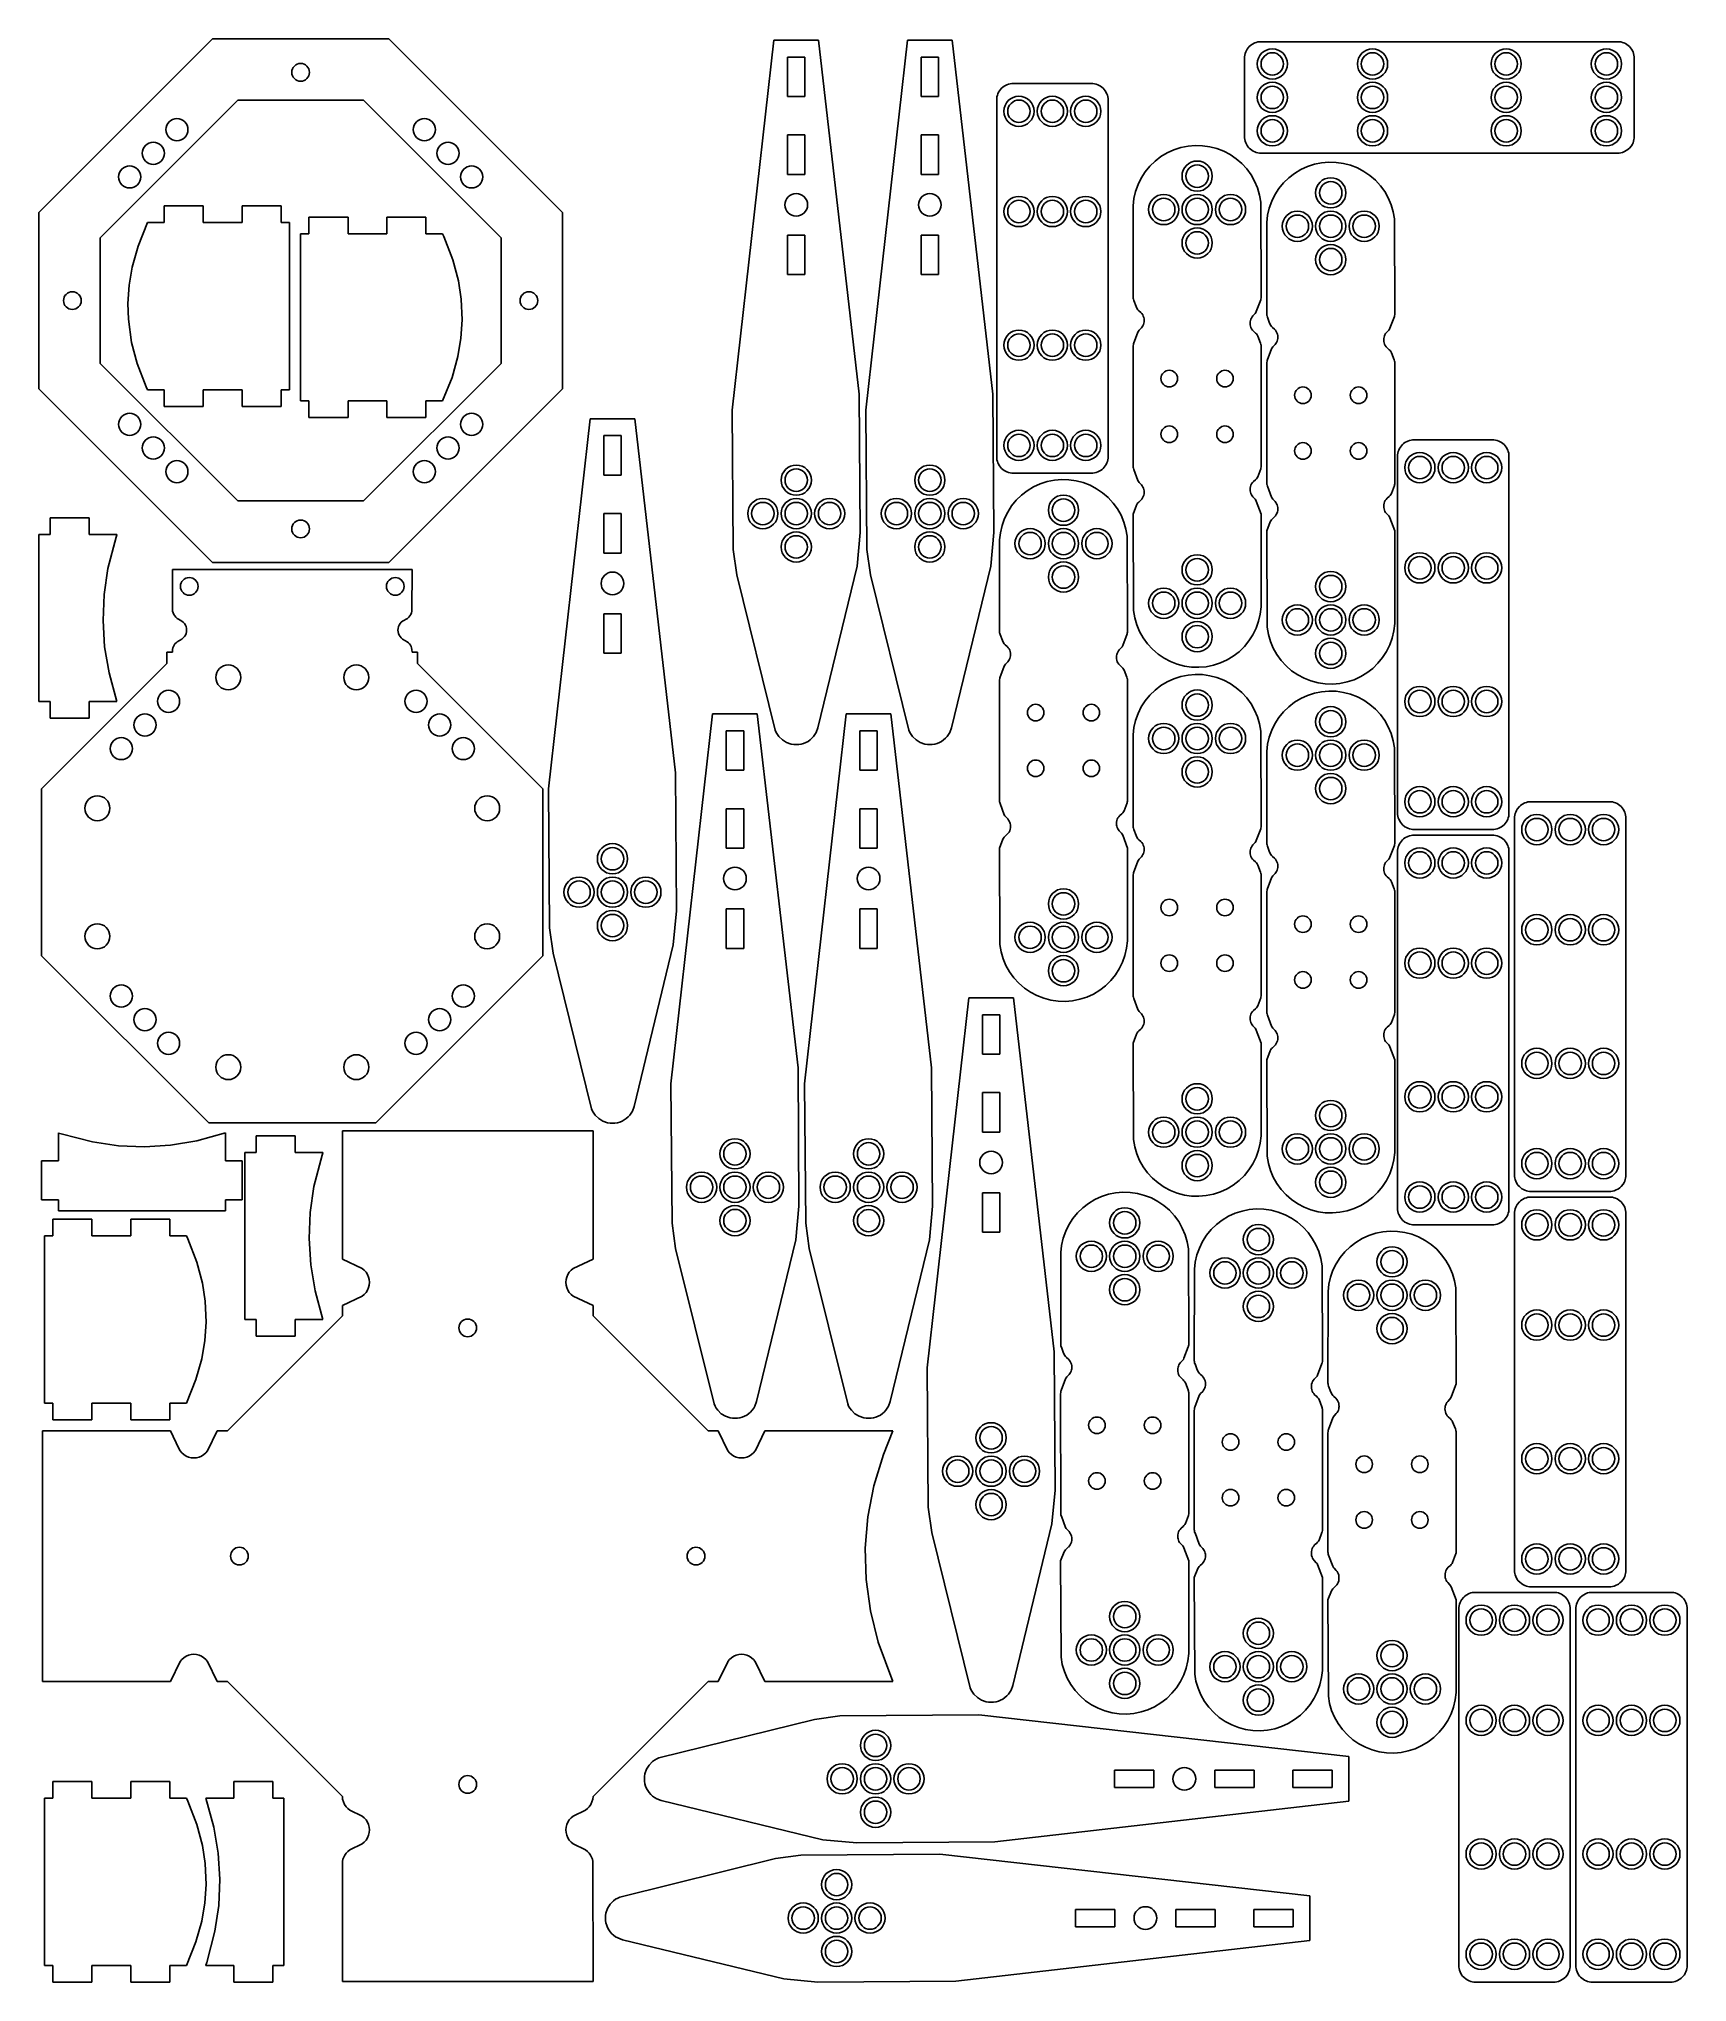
# Model space of a CAD drawing. Header units: millimetres. Extents: x -148 to 148, y -175 to 175.
import ezdxf

# ---------------------------------------------------------------- set-up
doc = ezdxf.new("R2010")
doc.units = ezdxf.units.MM
doc.layers.add('1', color=7, linetype='CONTINUOUS')

msp = doc.modelspace()

# ---------------------------------------------------------------- linework, layer by layer
at = {"layer": '1', "color": 0}
for p, q in [((-116.832, 174.51), (-148.01, 143.332)), ((-85.167, 174.51), (-116.832, 174.51)), ((-53.99, 143.332), (-85.167, 174.51)), ((-16.009, 174.264), (-23.489, 107.816)), ((-7.991, 174.264), (-16.009, 174.264)), ((-13.565, 164.164), (-13.565, 171.244)), ((-13.565, 171.244), (-10.435, 171.244)), ((-10.435, 171.244), (-10.435, 164.164)), ((-0.675, 110.681), (-7.991, 174.264)), ((7.99, 174.264), (0.51, 107.816)), ((16.008, 174.264), (7.99, 174.264)), ((10.434, 164.164), (10.434, 171.244)), ((10.434, 171.244), (13.564, 171.244)), ((13.564, 171.244), (13.564, 164.164)), ((23.324, 110.681), (16.008, 174.264)), ((68.504, 171.29), (68.503, 171.289)), ((68.503, 171.289), (68.504, 156.706)), ((68.548, 171.588), (68.504, 171.296)), ((68.504, 171.296), (68.504, 171.29)), ((68.619, 171.874), (68.548, 171.588)), ((68.719, 172.153), (68.619, 171.874)), ((68.841, 172.412), (68.719, 172.153)), ((68.998, 172.673), (68.841, 172.412)), ((69.372, 173.129), (68.998, 172.673)), ((69.584, 173.322), (69.372, 173.129)), ((69.828, 173.504), (69.584, 173.322)), ((70.348, 173.781), (69.828, 173.504)), ((70.626, 173.881), (70.348, 173.781)), ((70.913, 173.953), (70.626, 173.881)), ((71.205, 173.996), (70.913, 173.953)), ((135.795, 173.996), (71.205, 173.996)), ((136.087, 173.953), (135.795, 173.996)), ((136.374, 173.881), (136.087, 173.953)), ((136.652, 173.781), (136.374, 173.881)), ((136.911, 173.659), (136.652, 173.781)), ((137.173, 173.503), (136.911, 173.659)), ((137.628, 173.129), (137.173, 173.503)), ((137.821, 172.917), (137.628, 173.129)), ((138.003, 172.672), (137.821, 172.917)), ((138.281, 172.153), (138.003, 172.672)), ((138.381, 171.874), (138.281, 172.153)), ((138.452, 171.588), (138.381, 171.874)), ((138.496, 171.296), (138.452, 171.588)), ((138.496, 156.705), (138.496, 171.296)), ((-10.435, 164.164), (-13.565, 164.164)), ((13.564, 164.164), (10.434, 164.164)), ((24.047, 164.087), (24.004, 163.795)), ((24.119, 164.374), (24.047, 164.087)), ((24.219, 164.652), (24.119, 164.374)), ((24.341, 164.911), (24.219, 164.652)), ((24.497, 165.173), (24.341, 164.911)), ((24.871, 165.628), (24.497, 165.173)), ((25.083, 165.821), (24.871, 165.628)), ((25.328, 166.003), (25.083, 165.821)), ((25.847, 166.281), (25.328, 166.003)), ((26.126, 166.381), (25.847, 166.281)), ((26.412, 166.452), (26.126, 166.381)), ((26.705, 166.496), (26.412, 166.452)), ((41.288, 166.497), (26.705, 166.496)), ((41.289, 166.496), (41.288, 166.497)), ((41.295, 166.496), (41.289, 166.496)), ((41.587, 166.452), (41.295, 166.496)), ((41.873, 166.381), (41.587, 166.452)), ((42.152, 166.281), (41.873, 166.381)), ((42.411, 166.159), (42.152, 166.281)), ((42.672, 166.002), (42.411, 166.159)), ((43.128, 165.628), (42.672, 166.002)), ((43.321, 165.416), (43.128, 165.628)), ((43.503, 165.172), (43.321, 165.416)), ((43.78, 164.652), (43.503, 165.172)), ((43.88, 164.374), (43.78, 164.652)), ((43.952, 164.087), (43.88, 164.374)), ((43.995, 163.795), (43.952, 164.087)), ((-136.99, 138.768), (-112.268, 163.49)), ((-112.268, 163.49), (-89.731, 163.49)), ((-89.731, 163.49), (-65.01, 138.768)), ((24.004, 163.795), (24.004, 99.205)), ((43.995, 99.205), (43.995, 163.795)), ((-13.565, 150.164), (-13.565, 157.244)), ((-13.565, 157.244), (-10.435, 157.244)), ((-10.435, 157.244), (-10.435, 150.164)), ((10.434, 150.164), (10.434, 157.244)), ((10.434, 157.244), (13.564, 157.244)), ((13.564, 157.244), (13.564, 150.164)), ((54.628, 154.037), (53.503, 153.358)), ((55.824, 154.583), (54.628, 154.037)), ((57.073, 154.989), (55.824, 154.583)), ((58.361, 155.25), (57.073, 154.989)), ((59.671, 155.362), (58.361, 155.25)), ((60.984, 155.325), (59.671, 155.362)), ((62.285, 155.138), (60.984, 155.325)), ((63.556, 154.803), (62.285, 155.138)), ((64.78, 154.327), (63.556, 154.803)), ((65.943, 153.713), (64.78, 154.327)), ((67.027, 152.972), (65.943, 153.713)), ((68.504, 156.706), (68.548, 156.413)), ((68.548, 156.413), (68.619, 156.127)), ((68.619, 156.127), (68.719, 155.848)), ((68.719, 155.848), (68.997, 155.329)), ((68.997, 155.329), (69.179, 155.084)), ((69.179, 155.084), (69.372, 154.872)), ((69.372, 154.872), (69.827, 154.498)), ((69.827, 154.498), (70.089, 154.342)), ((70.089, 154.342), (70.348, 154.22)), ((70.348, 154.22), (70.626, 154.12)), ((70.626, 154.12), (70.913, 154.048)), ((70.913, 154.048), (71.205, 154.005)), ((71.205, 154.005), (135.795, 154.005)), ((135.795, 154.005), (136.087, 154.048)), ((136.087, 154.048), (136.374, 154.12)), ((136.374, 154.12), (136.652, 154.22)), ((136.652, 154.22), (137.172, 154.497)), ((137.172, 154.497), (137.416, 154.679)), ((137.416, 154.679), (137.628, 154.872)), ((137.628, 154.872), (138.002, 155.328)), ((138.002, 155.328), (138.159, 155.589)), ((138.159, 155.589), (138.281, 155.848)), ((138.281, 155.848), (138.381, 156.127)), ((138.381, 156.127), (138.452, 156.413)), ((138.452, 156.413), (138.496, 156.705)), ((-10.435, 150.164), (-13.565, 150.164)), ((13.564, 150.164), (10.434, 150.164)), ((50.687, 150.623), (49.976, 149.517)), ((51.519, 151.64), (50.687, 150.623)), ((52.462, 152.556), (51.519, 151.64)), ((53.503, 153.358), (52.462, 152.556)), ((68.021, 152.111), (67.027, 152.972)), ((68.91, 151.143), (68.021, 152.111)), ((69.682, 150.08), (68.91, 151.143)), ((70.328, 148.935), (69.682, 150.08)), ((77.503, 150.358), (76.462, 149.556)), ((78.628, 151.037), (77.503, 150.358)), ((79.824, 151.583), (78.628, 151.037)), ((81.073, 151.989), (79.824, 151.583)), ((82.361, 152.25), (81.073, 151.989)), ((83.671, 152.362), (82.361, 152.25)), ((84.984, 152.325), (83.671, 152.362)), ((86.285, 152.138), (84.984, 152.325)), ((87.556, 151.803), (86.285, 152.138)), ((88.78, 151.327), (87.556, 151.803)), ((89.943, 150.713), (88.78, 151.327)), ((91.027, 149.972), (89.943, 150.713)), ((48.955, 147.1), (48.657, 145.82)), ((49.397, 148.338), (48.955, 147.1)), ((49.976, 149.517), (49.397, 148.338)), ((70.84, 147.725), (70.328, 148.935)), ((71.21, 146.464), (70.84, 147.725)), ((74.687, 147.623), (73.976, 146.517)), ((75.519, 148.64), (74.687, 147.623)), ((76.462, 149.556), (75.519, 148.64)), ((92.021, 149.111), (91.027, 149.972)), ((92.91, 148.143), (92.021, 149.111)), ((93.682, 147.08), (92.91, 148.143)), ((94.328, 145.935), (93.682, 147.08)), ((-148.01, 143.332), (-148.01, 111.668)), ((-118.49, 144.51), (-125.51, 144.51)), ((-125.51, 144.51), (-125.51, 141.51)), ((-118.49, 141.51), (-118.49, 144.51)), ((-104.49, 144.51), (-111.51, 144.51)), ((-111.51, 144.51), (-111.51, 141.51)), ((-104.49, 141.51), (-104.49, 144.51)), ((-53.99, 111.668), (-53.99, 143.332)), ((48.508, 144.515), (48.492, 128.101)), ((48.657, 145.82), (48.508, 144.515)), ((71.434, 145.169), (71.21, 146.464)), ((71.509, 128.217), (71.434, 145.169)), ((72.955, 144.1), (72.657, 142.82)), ((73.397, 145.338), (72.955, 144.1)), ((73.976, 146.517), (73.397, 145.338)), ((94.84, 144.725), (94.328, 145.935)), ((95.21, 143.464), (94.84, 144.725)), ((95.434, 142.169), (95.21, 143.464)), ((-128.506, 141.51), (-130.2, 137.285)), ((-125.51, 141.51), (-128.506, 141.51)), ((-111.51, 141.51), (-118.49, 141.51)), ((-102.99, 141.51), (-104.49, 141.51)), ((-102.99, 111.49), (-102.99, 141.51)), ((-92.49, 142.511), (-99.51, 142.511)), ((-99.51, 142.511), (-99.51, 139.511)), ((-92.49, 139.511), (-92.49, 142.511)), ((-78.49, 142.511), (-85.51, 142.511)), ((-85.51, 142.511), (-85.51, 139.511)), ((-78.49, 139.511), (-78.49, 142.511)), ((72.508, 141.515), (72.492, 125.101)), ((72.657, 142.82), (72.508, 141.515)), ((95.509, 125.217), (95.434, 142.169)), ((-136.99, 116.232), (-136.99, 138.768)), ((-130.2, 137.285), (-131.24, 133.534)), ((-99.51, 139.511), (-101.01, 139.511)), ((-101.01, 139.511), (-101.01, 109.491)), ((-85.51, 139.511), (-92.49, 139.511)), ((-75.494, 139.511), (-78.49, 139.511)), ((-75.26, 139.004), (-75.494, 139.511)), ((-73.644, 134.816), (-75.26, 139.004)), ((-65.01, 138.768), (-65.01, 116.232)), ((-13.565, 132.164), (-13.565, 139.244)), ((-13.565, 139.244), (-10.435, 139.244)), ((-10.435, 139.244), (-10.435, 132.164)), ((10.434, 132.164), (10.434, 139.244)), ((10.434, 139.244), (13.564, 139.244)), ((13.564, 139.244), (13.564, 132.164)), ((-131.24, 133.534), (-131.791, 130.252)), ((-72.652, 131.033), (-73.644, 134.816)), ((-131.791, 130.252), (-132.006, 126.97)), ((-72.157, 127.783), (-72.652, 131.033)), ((-10.435, 132.164), (-13.565, 132.164)), ((13.564, 132.164), (10.434, 132.164)), ((-132.006, 126.97), (-131.927, 124.188)), ((-71.993, 124.031), (-72.157, 127.783)), ((48.492, 128.101), (48.493, 128.095)), ((48.493, 128.095), (48.504, 127.976)), ((48.504, 127.976), (48.522, 127.856)), ((48.522, 127.856), (48.522, 127.853)), ((48.522, 127.853), (48.546, 127.74)), ((48.546, 127.74), (48.614, 127.519)), ((48.614, 127.519), (48.616, 127.515)), ((48.616, 127.515), (49.02, 126.434)), ((49.02, 126.434), (49.226, 126.028)), ((49.226, 126.028), (49.363, 125.845)), ((49.363, 125.845), (49.52, 125.679)), ((49.52, 125.679), (49.895, 125.358)), ((70.629, 125.529), (71.417, 127.622)), ((71.417, 127.622), (71.419, 127.626)), ((71.419, 127.626), (71.452, 127.741)), ((71.452, 127.746), (71.494, 127.976)), ((71.452, 127.741), (71.452, 127.746)), ((71.494, 127.976), (71.508, 128.213)), ((71.508, 128.213), (71.509, 128.217)), ((-131.927, 124.188), (-131.347, 119.967)), ((-72.208, 120.749), (-71.993, 124.031)), ((49.597, 122.185), (49.473, 122.013)), ((49.994, 122.598), (49.597, 122.185)), ((49.895, 125.358), (50.07, 125.162)), ((50.141, 122.786), (49.994, 122.598)), ((50.07, 125.162), (50.217, 124.944)), ((50.264, 122.992), (50.141, 122.786)), ((50.217, 124.944), (50.334, 124.71)), ((50.361, 123.209), (50.264, 122.992)), ((50.334, 124.71), (50.42, 124.461)), ((50.432, 123.437), (50.361, 123.209)), ((50.42, 124.461), (50.419, 124.461)), ((50.419, 124.461), (50.472, 124.202)), ((50.475, 123.672), (50.432, 123.437)), ((50.472, 124.202), (50.489, 123.902)), ((50.489, 123.902), (50.475, 123.672)), ((69.509, 123.456), (69.523, 123.684)), ((69.526, 123.155), (69.509, 123.456)), ((69.523, 123.684), (69.566, 123.919)), ((69.579, 122.896), (69.526, 123.155)), ((69.566, 123.919), (69.637, 124.148)), ((69.664, 122.648), (69.578, 122.896)), ((69.578, 122.896), (69.579, 122.896)), ((69.637, 124.148), (69.734, 124.366)), ((69.781, 122.414), (69.664, 122.648)), ((69.734, 124.366), (69.856, 124.57)), ((69.928, 122.196), (69.781, 122.414)), ((69.856, 124.57), (70.003, 124.759)), ((70.103, 121.999), (69.928, 122.196)), ((70.003, 124.759), (70.401, 125.173)), ((70.401, 125.173), (70.525, 125.345)), ((70.525, 125.345), (70.629, 125.529)), ((72.492, 125.101), (72.493, 125.095)), ((72.493, 125.095), (72.504, 124.976)), ((72.504, 124.976), (72.522, 124.856)), ((72.522, 124.856), (72.522, 124.853)), ((72.522, 124.853), (72.546, 124.74)), ((72.546, 124.74), (72.614, 124.519)), ((72.614, 124.519), (72.616, 124.515)), ((72.616, 124.515), (73.02, 123.434)), ((73.02, 123.434), (73.226, 123.028)), ((73.226, 123.028), (73.363, 122.845)), ((73.363, 122.845), (73.52, 122.679)), ((73.52, 122.679), (73.895, 122.358)), ((73.895, 122.358), (74.07, 122.162)), ((74.07, 122.162), (74.217, 121.944)), ((94.003, 121.759), (94.401, 122.173)), ((94.401, 122.173), (94.525, 122.345)), ((94.525, 122.345), (94.629, 122.529)), ((94.629, 122.529), (95.417, 124.622)), ((95.417, 124.622), (95.419, 124.626)), ((95.419, 124.626), (95.452, 124.741)), ((95.452, 124.746), (95.494, 124.976)), ((95.452, 124.741), (95.452, 124.746)), ((95.494, 124.976), (95.508, 125.213)), ((95.508, 125.213), (95.509, 125.217)), ((-131.347, 119.967), (-130.355, 116.184)), ((-72.759, 117.467), (-72.208, 120.749)), ((48.49, 119.144), (48.489, 119.14)), ((48.489, 119.14), (48.492, 97.745)), ((48.504, 119.382), (48.49, 119.144)), ((48.546, 119.612), (48.504, 119.382)), ((48.579, 119.732), (48.546, 119.617)), ((48.546, 119.617), (48.546, 119.612)), ((48.581, 119.736), (48.579, 119.732)), ((49.369, 121.828), (48.581, 119.736)), ((49.473, 122.013), (49.369, 121.828)), ((70.478, 121.679), (70.103, 121.999)), ((70.635, 121.512), (70.478, 121.679)), ((70.771, 121.33), (70.635, 121.512)), ((70.887, 121.132), (70.771, 121.33)), ((71.382, 119.843), (70.887, 121.132)), ((71.384, 119.839), (71.382, 119.843)), ((71.452, 119.618), (71.384, 119.839)), ((71.476, 119.504), (71.452, 119.618)), ((71.476, 119.501), (71.476, 119.504)), ((71.494, 119.382), (71.476, 119.501)), ((71.505, 119.262), (71.494, 119.382)), ((71.506, 119.256), (71.505, 119.262)), ((71.509, 97.861), (71.506, 119.256)), ((73.369, 118.828), (72.581, 116.736)), ((73.473, 119.013), (73.369, 118.828)), ((73.597, 119.185), (73.473, 119.013)), ((73.994, 119.598), (73.597, 119.185)), ((74.141, 119.786), (73.994, 119.598)), ((74.264, 119.992), (74.141, 119.786)), ((74.217, 121.944), (74.334, 121.71)), ((74.361, 120.209), (74.264, 119.992)), ((74.334, 121.71), (74.42, 121.461)), ((74.432, 120.437), (74.361, 120.209)), ((74.42, 121.461), (74.419, 121.461)), ((74.419, 121.461), (74.472, 121.202)), ((74.475, 120.672), (74.432, 120.437)), ((74.472, 121.202), (74.489, 120.902)), ((74.489, 120.902), (74.475, 120.672)), ((93.509, 120.456), (93.523, 120.684)), ((93.526, 120.155), (93.509, 120.456)), ((93.523, 120.684), (93.566, 120.919)), ((93.579, 119.896), (93.526, 120.155)), ((93.566, 120.919), (93.637, 121.148)), ((93.664, 119.648), (93.578, 119.896)), ((93.578, 119.896), (93.579, 119.896)), ((93.637, 121.148), (93.734, 121.366)), ((93.781, 119.414), (93.664, 119.648)), ((93.734, 121.366), (93.856, 121.57)), ((93.928, 119.196), (93.781, 119.414)), ((93.856, 121.57), (94.003, 121.759)), ((94.103, 118.999), (93.928, 119.196)), ((94.478, 118.679), (94.103, 118.999)), ((94.635, 118.512), (94.478, 118.679)), ((-112.268, 91.51), (-136.99, 116.232)), ((-130.355, 116.184), (-128.739, 111.997)), ((-65.01, 116.232), (-89.731, 91.51)), ((-73.799, 113.716), (-72.759, 117.467)), ((72.49, 116.144), (72.489, 116.14)), ((72.489, 116.14), (72.492, 94.745)), ((72.504, 116.382), (72.49, 116.144)), ((72.546, 116.612), (72.504, 116.382)), ((72.579, 116.732), (72.546, 116.617)), ((72.546, 116.617), (72.546, 116.612)), ((72.581, 116.736), (72.579, 116.732)), ((94.771, 118.33), (94.635, 118.512)), ((94.887, 118.132), (94.771, 118.33)), ((95.382, 116.843), (94.887, 118.132)), ((95.384, 116.839), (95.382, 116.843)), ((95.452, 116.618), (95.384, 116.839)), ((95.476, 116.504), (95.452, 116.618)), ((95.476, 116.501), (95.476, 116.504)), ((95.494, 116.382), (95.476, 116.501)), ((95.505, 116.262), (95.494, 116.382)), ((95.506, 116.256), (95.505, 116.262)), ((95.509, 94.861), (95.506, 116.256)), ((-128.739, 111.997), (-128.506, 111.49)), ((-75.494, 109.491), (-73.799, 113.716)), ((-148.01, 111.668), (-116.832, 80.49)), ((-128.506, 111.49), (-125.51, 111.49)), ((-125.51, 111.49), (-125.51, 108.49)), ((-125.51, 108.49), (-118.49, 108.49)), ((-118.49, 111.49), (-111.51, 111.49)), ((-118.49, 108.49), (-118.49, 111.49)), ((-111.51, 111.49), (-111.51, 108.49)), ((-111.51, 108.49), (-104.49, 108.49)), ((-104.49, 108.49), (-104.49, 111.49)), ((-104.49, 111.49), (-102.99, 111.49)), ((-101.01, 109.491), (-99.51, 109.491)), ((-99.51, 109.491), (-99.51, 106.491)), ((-92.49, 109.491), (-85.51, 109.491)), ((-92.49, 106.491), (-92.49, 109.491)), ((-85.51, 109.491), (-85.51, 106.491)), ((-85.167, 80.49), (-53.99, 111.668)), ((-78.49, 106.491), (-78.49, 109.491)), ((-78.49, 109.491), (-75.494, 109.491)), ((-0.513, 85.877), (-0.675, 110.681)), ((23.486, 85.877), (23.324, 110.681)), ((-99.51, 106.491), (-92.49, 106.491)), ((-85.51, 106.491), (-78.49, 106.491)), ((-49.009, 106.264), (-56.489, 39.816)), ((-40.991, 106.264), (-49.009, 106.264)), ((-33.675, 42.681), (-40.991, 106.264)), ((-23.489, 107.816), (-23.299, 82.822)), ((0.51, 107.816), (0.7, 82.822)), ((-46.565, 96.164), (-46.565, 103.244)), ((-46.565, 103.244), (-43.435, 103.244)), ((-43.435, 103.244), (-43.435, 96.164)), ((96.871, 101.628), (96.497, 101.173)), ((97.083, 101.821), (96.871, 101.628)), ((97.328, 102.003), (97.083, 101.821)), ((97.847, 102.281), (97.328, 102.003)), ((98.126, 102.381), (97.847, 102.281)), ((98.412, 102.452), (98.126, 102.381)), ((98.705, 102.496), (98.412, 102.452)), ((113.288, 102.497), (98.705, 102.496)), ((113.289, 102.496), (113.288, 102.497)), ((113.295, 102.496), (113.289, 102.496)), ((113.587, 102.452), (113.295, 102.496)), ((113.873, 102.381), (113.587, 102.452)), ((114.152, 102.281), (113.873, 102.381)), ((114.411, 102.159), (114.152, 102.281)), ((114.672, 102.002), (114.411, 102.159)), ((115.128, 101.628), (114.672, 102.002)), ((115.321, 101.416), (115.128, 101.628)), ((115.503, 101.172), (115.321, 101.416)), ((24.004, 99.205), (24.047, 98.913)), ((24.047, 98.913), (24.119, 98.626)), ((24.119, 98.626), (24.219, 98.348)), ((24.219, 98.348), (24.496, 97.828)), ((24.496, 97.828), (24.678, 97.584)), ((43.128, 97.372), (43.502, 97.827)), ((43.502, 97.827), (43.658, 98.089)), ((43.658, 98.089), (43.78, 98.348)), ((43.78, 98.348), (43.88, 98.626)), ((43.88, 98.626), (43.952, 98.913)), ((43.952, 98.913), (43.995, 99.205)), ((48.492, 97.745), (48.493, 97.739)), ((48.493, 97.739), (48.504, 97.619)), ((71.494, 97.619), (71.508, 97.857)), ((71.508, 97.857), (71.509, 97.861)), ((96.047, 100.087), (96.004, 99.795)), ((96.004, 99.795), (96.004, 35.205)), ((96.119, 100.374), (96.047, 100.087)), ((96.219, 100.652), (96.119, 100.374)), ((96.341, 100.911), (96.219, 100.652)), ((96.497, 101.173), (96.341, 100.911)), ((115.78, 100.652), (115.503, 101.172)), ((115.88, 100.374), (115.78, 100.652)), ((115.952, 100.087), (115.88, 100.374)), ((115.995, 99.795), (115.952, 100.087)), ((115.995, 35.205), (115.995, 99.795)), ((-43.435, 96.164), (-46.565, 96.164)), ((24.678, 97.584), (24.871, 97.372)), ((24.871, 97.372), (25.327, 96.998)), ((25.327, 96.998), (25.588, 96.841)), ((25.588, 96.841), (25.847, 96.719)), ((25.847, 96.719), (26.126, 96.619)), ((26.126, 96.619), (26.412, 96.548)), ((26.412, 96.548), (26.704, 96.504)), ((26.704, 96.504), (41.295, 96.504)), ((31.824, 94.583), (30.628, 94.037)), ((33.073, 94.989), (31.824, 94.583)), ((34.361, 95.25), (33.073, 94.989)), ((35.671, 95.362), (34.361, 95.25)), ((36.984, 95.325), (35.671, 95.362)), ((38.285, 95.138), (36.984, 95.325)), ((39.556, 94.803), (38.285, 95.138)), ((40.78, 94.327), (39.556, 94.803)), ((41.943, 93.713), (40.78, 94.327)), ((41.295, 96.504), (41.587, 96.548)), ((41.587, 96.548), (41.873, 96.619)), ((41.873, 96.619), (42.152, 96.719)), ((42.152, 96.719), (42.671, 96.997)), ((42.671, 96.997), (42.916, 97.179)), ((42.916, 97.179), (43.128, 97.372)), ((48.504, 97.619), (48.522, 97.499)), ((48.522, 97.499), (48.522, 97.496)), ((48.522, 97.496), (48.546, 97.383)), ((48.546, 97.383), (48.614, 97.162)), ((48.614, 97.162), (48.616, 97.158)), ((48.616, 97.158), (49.369, 95.173)), ((49.369, 95.173), (49.473, 94.988)), ((49.473, 94.988), (49.597, 94.816)), ((49.597, 94.816), (49.995, 94.402)), ((49.995, 94.402), (50.142, 94.214)), ((69.578, 94.105), (69.664, 94.353)), ((69.664, 94.353), (69.781, 94.587)), ((69.781, 94.587), (69.928, 94.805)), ((69.928, 94.805), (70.104, 95.003)), ((70.104, 95.002), (70.478, 95.322)), ((70.104, 95.003), (70.104, 95.002)), ((70.478, 95.322), (70.635, 95.489)), ((70.635, 95.489), (70.771, 95.671)), ((70.771, 95.671), (70.887, 95.868)), ((70.887, 95.868), (71.42, 97.273)), ((71.42, 97.273), (71.452, 97.385)), ((71.452, 97.389), (71.494, 97.619)), ((71.452, 97.385), (71.452, 97.389)), ((72.492, 94.745), (72.493, 94.739)), ((72.493, 94.739), (72.504, 94.619)), ((72.504, 94.619), (72.522, 94.499)), ((72.522, 94.499), (72.522, 94.496)), ((72.522, 94.496), (72.546, 94.383)), ((72.546, 94.383), (72.614, 94.162)), ((94.887, 92.868), (95.42, 94.273)), ((95.42, 94.273), (95.452, 94.385)), ((95.452, 94.389), (95.494, 94.619)), ((95.452, 94.385), (95.452, 94.389)), ((95.494, 94.619), (95.508, 94.857)), ((95.508, 94.857), (95.509, 94.861)), ((-89.731, 91.51), (-112.268, 91.51)), ((27.519, 91.64), (26.687, 90.623)), ((28.462, 92.556), (27.519, 91.64)), ((29.503, 93.358), (28.462, 92.556)), ((30.628, 94.037), (29.503, 93.358)), ((43.027, 92.972), (41.943, 93.713)), ((44.021, 92.111), (43.027, 92.972)), ((44.91, 91.143), (44.021, 92.111)), ((45.682, 90.08), (44.91, 91.143)), ((49.108, 90.77), (48.489, 89.146)), ((49.227, 90.974), (49.108, 90.77)), ((49.363, 91.156), (49.227, 90.974)), ((49.52, 91.322), (49.363, 91.156)), ((49.894, 91.643), (49.52, 91.322)), ((50.069, 91.838), (49.894, 91.642)), ((49.894, 91.642), (49.894, 91.643)), ((50.216, 92.055), (50.069, 91.838)), ((50.142, 94.214), (50.264, 94.009)), ((50.334, 92.291), (50.216, 92.055)), ((50.264, 94.009), (50.361, 93.792)), ((50.42, 92.54), (50.334, 92.291)), ((50.361, 93.792), (50.432, 93.563)), ((50.421, 92.548), (50.419, 92.54)), ((50.419, 92.54), (50.42, 92.54)), ((50.473, 92.806), (50.421, 92.548)), ((50.432, 93.563), (50.475, 93.328)), ((50.475, 93.328), (50.473, 92.806)), ((69.523, 93.317), (69.525, 93.839)), ((69.566, 93.082), (69.523, 93.317)), ((69.525, 93.839), (69.577, 94.096)), ((69.637, 92.853), (69.566, 93.082)), ((69.577, 94.096), (69.579, 94.105)), ((69.579, 94.105), (69.578, 94.105)), ((69.734, 92.635), (69.637, 92.853)), ((69.856, 92.431), (69.734, 92.635)), ((70.003, 92.242), (69.856, 92.431)), ((70.401, 91.828), (70.003, 92.242)), ((70.525, 91.656), (70.401, 91.828)), ((70.629, 91.472), (70.525, 91.656)), ((71.509, 89.146), (70.629, 91.472)), ((72.614, 94.162), (72.616, 94.158)), ((72.616, 94.158), (73.369, 92.173)), ((73.369, 92.173), (73.473, 91.988)), ((73.473, 91.988), (73.597, 91.816)), ((73.597, 91.816), (73.995, 91.402)), ((73.995, 91.402), (74.142, 91.214)), ((74.142, 91.214), (74.264, 91.009)), ((74.264, 91.009), (74.361, 90.792)), ((74.361, 90.792), (74.432, 90.563)), ((93.523, 90.317), (93.525, 90.839)), ((93.525, 90.839), (93.577, 91.096)), ((93.577, 91.096), (93.579, 91.105)), ((93.578, 91.105), (93.664, 91.353)), ((93.579, 91.105), (93.578, 91.105)), ((93.664, 91.353), (93.781, 91.587)), ((93.781, 91.587), (93.928, 91.805)), ((93.928, 91.805), (94.104, 92.003)), ((94.104, 92.002), (94.478, 92.322)), ((94.104, 92.003), (94.104, 92.002)), ((94.478, 92.322), (94.635, 92.489)), ((94.635, 92.489), (94.771, 92.671)), ((94.771, 92.671), (94.887, 92.868)), ((-138.99, 88.51), (-146.01, 88.51)), ((-146.01, 88.51), (-146.01, 85.51)), ((-138.99, 85.51), (-138.99, 88.51)), ((-46.565, 82.164), (-46.565, 89.244)), ((-46.565, 89.244), (-43.435, 89.244)), ((-43.435, 89.244), (-43.435, 82.164)), ((25.397, 88.338), (24.955, 87.1)), ((25.976, 89.517), (25.397, 88.338)), ((26.687, 90.623), (25.976, 89.517)), ((46.328, 88.935), (45.682, 90.08)), ((46.84, 87.725), (46.328, 88.935)), ((47.21, 86.464), (46.84, 87.725)), ((48.489, 89.146), (48.564, 71.832)), ((71.49, 72.486), (71.509, 89.146)), ((73.108, 87.77), (72.489, 86.146)), ((73.227, 87.974), (73.108, 87.77)), ((73.363, 88.156), (73.227, 87.974)), ((73.52, 88.322), (73.363, 88.156)), ((73.894, 88.643), (73.52, 88.322)), ((74.069, 88.838), (73.894, 88.642)), ((73.894, 88.642), (73.894, 88.643)), ((74.216, 89.055), (74.069, 88.838)), ((74.334, 89.291), (74.216, 89.055)), ((74.42, 89.54), (74.334, 89.291)), ((74.421, 89.548), (74.419, 89.54)), ((74.419, 89.54), (74.42, 89.54)), ((74.473, 89.806), (74.421, 89.548)), ((74.432, 90.563), (74.475, 90.328)), ((74.475, 90.328), (74.473, 89.806)), ((93.566, 90.082), (93.523, 90.317)), ((93.637, 89.853), (93.566, 90.082)), ((93.734, 89.635), (93.637, 89.853)), ((93.856, 89.431), (93.734, 89.635)), ((94.003, 89.242), (93.856, 89.431)), ((94.401, 88.828), (94.003, 89.242)), ((94.525, 88.656), (94.401, 88.828)), ((94.629, 88.472), (94.525, 88.656)), ((95.509, 86.146), (94.629, 88.472)), ((-146.01, 85.51), (-148.01, 85.51)), ((-148.01, 85.51), (-148.01, 55.49)), ((-133.986, 85.51), (-138.99, 85.51)), ((-135.615, 79.372), (-134.154, 84.997)), ((-134.155, 84.997), (-134.003, 85.462)), ((-134.154, 84.997), (-134.155, 84.997)), ((-134.003, 85.462), (-134.001, 85.464)), ((-134.001, 85.464), (-133.986, 85.51)), ((-1.075, 79.782), (-0.513, 85.877)), ((22.924, 79.782), (23.486, 85.877)), ((24.508, 84.515), (24.492, 68.101)), ((24.657, 85.82), (24.508, 84.515)), ((24.955, 87.1), (24.657, 85.82)), ((47.434, 85.169), (47.21, 86.464)), ((47.509, 68.217), (47.434, 85.169)), ((72.489, 86.146), (72.564, 68.832)), ((95.49, 69.486), (95.509, 86.146)), ((-116.832, 80.49), (-85.167, 80.49)), ((-43.435, 82.164), (-46.565, 82.164)), ((-23.299, 82.822), (-22.668, 78.273)), ((0.7, 82.822), (1.331, 78.273)), ((-136.292, 74.719), (-135.615, 79.372)), ((-80.989, 79.189), (-124.01, 79.189)), ((-124.01, 79.189), (-123.985, 71.743)), ((-81.015, 71.742), (-80.989, 79.189)), ((-22.668, 78.273), (-15.754, 50.338)), ((-8.109, 50.773), (-1.075, 79.782)), ((1.331, 78.273), (8.245, 50.338)), ((15.89, 50.773), (22.924, 79.782)), ((-136.487, 70.032), (-136.292, 74.719)), ((-136.194, 65.346), (-136.487, 70.032)), ((-123.985, 71.743), (-123.911, 71.433)), ((-123.911, 71.433), (-123.783, 71.131)), ((-123.783, 71.131), (-123.615, 70.862)), ((-123.615, 70.862), (-123.414, 70.63)), ((-123.414, 70.63), (-123.171, 70.425)), ((-123.171, 70.425), (-122.909, 70.267)), ((-122.909, 70.267), (-122.312, 69.939)), ((-122.312, 69.939), (-122.074, 69.737)), ((-82.926, 69.737), (-82.688, 69.939)), ((-82.688, 69.939), (-81.829, 70.425)), ((-81.829, 70.425), (-81.586, 70.63)), ((-81.586, 70.63), (-81.379, 70.871)), ((-81.379, 70.871), (-81.208, 71.15)), ((-81.208, 71.15), (-81.089, 71.433)), ((-81.089, 71.433), (-81.015, 71.742)), ((-46.565, 64.164), (-46.565, 71.244)), ((-46.565, 71.244), (-43.435, 71.244)), ((-43.435, 71.244), (-43.435, 64.164)), ((48.564, 71.832), (48.788, 70.537)), ((48.788, 70.537), (49.158, 69.276)), ((70.601, 68.663), (71.043, 69.901)), ((71.043, 69.901), (71.341, 71.181)), ((71.341, 71.181), (71.49, 72.486)), ((-122.312, 66.706), (-123.153, 66.233)), ((-122.074, 66.908), (-122.312, 66.706)), ((-122.074, 69.737), (-121.867, 69.498)), ((-121.867, 67.147), (-122.074, 66.908)), ((-121.867, 69.498), (-121.702, 69.231)), ((-121.702, 67.414), (-121.867, 67.147)), ((-121.702, 69.231), (-121.581, 68.943)), ((-121.581, 67.702), (-121.702, 67.414)), ((-121.581, 68.943), (-121.507, 68.636)), ((-121.507, 68.008), (-121.581, 67.702)), ((-121.507, 68.636), (-121.482, 68.321)), ((-121.482, 68.321), (-121.507, 68.008)), ((-83.518, 68.323), (-83.493, 68.636)), ((-83.493, 68.009), (-83.518, 68.323)), ((-83.493, 68.636), (-83.419, 68.943)), ((-83.419, 67.702), (-83.493, 68.009)), ((-83.419, 68.943), (-83.298, 69.231)), ((-83.298, 67.414), (-83.419, 67.702)), ((-83.298, 69.231), (-83.133, 69.498)), ((-83.133, 67.147), (-83.298, 67.414)), ((-83.133, 69.498), (-82.926, 69.737)), ((-82.926, 66.908), (-83.133, 67.147)), ((-82.687, 66.705), (-82.926, 66.908)), ((-81.847, 66.233), (-82.687, 66.705)), ((24.492, 68.101), (24.493, 68.095)), ((24.493, 68.095), (24.504, 67.976)), ((24.504, 67.976), (24.522, 67.856)), ((24.522, 67.856), (24.522, 67.853)), ((24.522, 67.853), (24.546, 67.74)), ((24.546, 67.74), (24.614, 67.519)), ((24.614, 67.519), (24.616, 67.515)), ((24.616, 67.515), (25.02, 66.434)), ((25.02, 66.434), (25.226, 66.028)), ((46.629, 65.529), (47.417, 67.622)), ((47.417, 67.622), (47.419, 67.626)), ((47.419, 67.626), (47.452, 67.741)), ((47.452, 67.746), (47.494, 67.976)), ((47.452, 67.741), (47.452, 67.746)), ((47.494, 67.976), (47.508, 68.213)), ((47.508, 68.213), (47.509, 68.217)), ((49.158, 69.276), (49.67, 68.066)), ((49.67, 68.066), (50.316, 66.921)), ((50.316, 66.921), (51.088, 65.858)), ((68.479, 65.361), (69.311, 66.378)), ((69.311, 66.378), (70.022, 67.484)), ((70.022, 67.484), (70.601, 68.663)), ((72.564, 68.832), (72.788, 67.537)), ((72.788, 67.537), (73.158, 66.276)), ((94.601, 65.663), (95.043, 66.901)), ((95.043, 66.901), (95.341, 68.181)), ((95.341, 68.181), (95.49, 69.486)), ((-135.413, 60.659), (-136.194, 65.346)), ((-124.01, 64.332), (-125.01, 64.332)), ((-125.01, 64.332), (-125.01, 62.326)), ((-123.992, 64.853), (-124.01, 64.332)), ((-123.939, 65.116), (-123.992, 64.853)), ((-123.851, 65.369), (-123.939, 65.116)), ((-123.732, 65.608), (-123.851, 65.369)), ((-123.58, 65.828), (-123.732, 65.608)), ((-123.381, 66.046), (-123.58, 65.828)), ((-123.153, 66.233), (-123.381, 66.046)), ((-81.619, 66.046), (-81.847, 66.233)), ((-81.42, 65.828), (-81.619, 66.046)), ((-81.268, 65.608), (-81.42, 65.828)), ((-81.149, 65.369), (-81.268, 65.608)), ((-81.061, 65.116), (-81.149, 65.369)), ((-81.008, 64.853), (-81.061, 65.116)), ((-80.99, 64.332), (-81.008, 64.853)), ((-79.99, 64.332), (-80.99, 64.332)), ((-79.99, 62.327), (-79.99, 64.332)), ((-43.435, 64.164), (-46.565, 64.164)), ((25.226, 66.028), (25.363, 65.845)), ((25.363, 65.845), (25.52, 65.679)), ((25.52, 65.679), (25.895, 65.358)), ((25.895, 65.358), (26.07, 65.162)), ((26.07, 65.162), (26.217, 64.944)), ((26.264, 62.992), (26.141, 62.786)), ((26.217, 64.944), (26.334, 64.71)), ((26.361, 63.209), (26.264, 62.992)), ((26.334, 64.71), (26.42, 64.461)), ((26.432, 63.437), (26.361, 63.209)), ((26.42, 64.461), (26.419, 64.461)), ((26.419, 64.461), (26.472, 64.202)), ((26.475, 63.672), (26.432, 63.437)), ((26.472, 64.202), (26.489, 63.902)), ((26.489, 63.902), (26.475, 63.672)), ((45.509, 63.456), (45.523, 63.684)), ((45.526, 63.155), (45.509, 63.456)), ((45.523, 63.684), (45.566, 63.919)), ((45.579, 62.896), (45.526, 63.155)), ((45.566, 63.919), (45.637, 64.148)), ((45.664, 62.648), (45.578, 62.896)), ((45.578, 62.896), (45.579, 62.896)), ((45.637, 64.148), (45.734, 64.366)), ((45.734, 64.366), (45.856, 64.57)), ((45.856, 64.57), (46.003, 64.759)), ((46.003, 64.759), (46.401, 65.173)), ((46.401, 65.173), (46.525, 65.345)), ((46.525, 65.345), (46.629, 65.529)), ((51.088, 65.858), (51.977, 64.89)), ((51.977, 64.89), (52.971, 64.029)), ((52.971, 64.029), (54.055, 63.288)), ((54.055, 63.288), (55.218, 62.674)), ((64.174, 62.418), (65.37, 62.964)), ((65.37, 62.964), (66.495, 63.643)), ((66.495, 63.643), (67.536, 64.445)), ((67.536, 64.445), (68.479, 65.361)), ((73.158, 66.276), (73.67, 65.066)), ((73.67, 65.066), (74.316, 63.921)), ((74.316, 63.921), (75.088, 62.858)), ((75.088, 62.858), (75.977, 61.89)), ((92.479, 62.361), (93.311, 63.378)), ((93.311, 63.378), (94.022, 64.484)), ((94.022, 64.484), (94.601, 65.663)), ((-125.01, 62.326), (-147.51, 39.826)), ((-133.986, 55.49), (-135.413, 60.659)), ((-57.49, 39.827), (-79.99, 62.327)), ((24.504, 59.382), (24.49, 59.144)), ((24.546, 59.612), (24.504, 59.382)), ((24.579, 59.732), (24.546, 59.617)), ((24.546, 59.617), (24.546, 59.612)), ((24.581, 59.736), (24.579, 59.732)), ((25.369, 61.828), (24.581, 59.736)), ((25.473, 62.013), (25.369, 61.828)), ((25.597, 62.185), (25.473, 62.013)), ((25.994, 62.598), (25.597, 62.185)), ((26.141, 62.786), (25.994, 62.598)), ((45.781, 62.414), (45.664, 62.648)), ((45.928, 62.196), (45.781, 62.414)), ((46.103, 61.999), (45.928, 62.196)), ((46.478, 61.679), (46.103, 61.999)), ((46.635, 61.512), (46.478, 61.679)), ((46.771, 61.33), (46.635, 61.512)), ((46.887, 61.132), (46.771, 61.33)), ((47.382, 59.843), (46.887, 61.132)), ((47.384, 59.839), (47.382, 59.843)), ((47.452, 59.618), (47.384, 59.839)), ((47.476, 59.504), (47.452, 59.618)), ((47.476, 59.501), (47.476, 59.504)), ((47.494, 59.382), (47.476, 59.501)), ((47.505, 59.262), (47.494, 59.382)), ((55.824, 59.583), (54.628, 59.037)), ((55.218, 62.674), (56.442, 62.198)), ((57.073, 59.989), (55.824, 59.583)), ((56.442, 62.198), (57.713, 61.863)), ((58.361, 60.25), (57.073, 59.989)), ((57.713, 61.863), (59.014, 61.676)), ((59.671, 60.362), (58.361, 60.25)), ((59.014, 61.676), (60.327, 61.639)), ((60.984, 60.325), (59.671, 60.362)), ((60.327, 61.639), (61.637, 61.751)), ((62.285, 60.138), (60.984, 60.325)), ((61.637, 61.751), (62.925, 62.012)), ((63.556, 59.803), (62.285, 60.138)), ((62.925, 62.012), (64.174, 62.418)), ((64.78, 59.327), (63.556, 59.803)), ((75.977, 61.89), (76.971, 61.029)), ((76.971, 61.029), (78.055, 60.288)), ((78.055, 60.288), (79.218, 59.674)), ((79.218, 59.674), (80.442, 59.198)), ((86.925, 59.012), (88.174, 59.418)), ((88.174, 59.418), (89.37, 59.964)), ((89.37, 59.964), (90.495, 60.643)), ((90.495, 60.643), (91.536, 61.445)), ((91.536, 61.445), (92.479, 62.361)), ((24.49, 59.144), (24.489, 59.14)), ((24.489, 59.14), (24.492, 37.745)), ((47.506, 59.256), (47.505, 59.262)), ((47.509, 37.861), (47.506, 59.256)), ((51.519, 56.64), (50.687, 55.623)), ((52.462, 57.556), (51.519, 56.64)), ((53.503, 58.358), (52.462, 57.556)), ((54.628, 59.037), (53.503, 58.358)), ((65.943, 58.713), (64.78, 59.327)), ((67.027, 57.972), (65.943, 58.713)), ((68.021, 57.111), (67.027, 57.972)), ((68.91, 56.143), (68.021, 57.111)), ((69.682, 55.08), (68.91, 56.143)), ((78.628, 56.037), (77.503, 55.358)), ((79.824, 56.583), (78.628, 56.037)), ((81.073, 56.989), (79.824, 56.583)), ((80.442, 59.198), (81.713, 58.863)), ((82.361, 57.25), (81.073, 56.989)), ((81.713, 58.863), (83.014, 58.676)), ((83.671, 57.362), (82.361, 57.25)), ((83.014, 58.676), (84.327, 58.639)), ((84.984, 57.325), (83.671, 57.362)), ((84.327, 58.639), (85.637, 58.751)), ((86.285, 57.138), (84.984, 57.325)), ((85.637, 58.751), (86.925, 59.012)), ((87.556, 56.803), (86.285, 57.138)), ((88.78, 56.327), (87.556, 56.803)), ((89.943, 55.713), (88.78, 56.327)), ((-148.01, 55.49), (-146.01, 55.49)), ((-146.01, 55.49), (-146.01, 52.49)), ((-146.01, 52.49), (-138.99, 52.49)), ((-138.99, 55.49), (-133.986, 55.49)), ((-138.99, 52.49), (-138.99, 55.49)), ((-27.009, 53.264), (-34.489, -13.183)), ((-18.991, 53.264), (-27.009, 53.264)), ((-11.675, -10.318), (-18.991, 53.264)), ((-3.009, 53.264), (-10.489, -13.183)), ((5.008, 53.264), (-3.009, 53.264)), ((12.324, -10.318), (5.008, 53.264)), ((49.397, 53.338), (48.955, 52.1)), ((49.976, 54.517), (49.397, 53.338)), ((50.687, 55.623), (49.976, 54.517)), ((70.328, 53.935), (69.682, 55.08)), ((70.84, 52.725), (70.328, 53.935)), ((71.21, 51.464), (70.84, 52.725)), ((74.687, 52.623), (73.976, 51.517)), ((75.519, 53.64), (74.687, 52.623)), ((76.462, 54.556), (75.519, 53.64)), ((77.503, 55.358), (76.462, 54.556)), ((91.027, 54.972), (89.943, 55.713)), ((92.021, 54.111), (91.027, 54.972)), ((92.91, 53.143), (92.021, 54.111)), ((93.682, 52.08), (92.91, 53.143)), ((-24.565, 43.164), (-24.565, 50.244)), ((-24.565, 50.244), (-21.435, 50.244)), ((-21.435, 50.244), (-21.435, 43.164)), ((-15.754, 50.338), (-15.583, 49.944)), ((-15.583, 49.944), (-15.362, 49.561)), ((-15.362, 49.561), (-15.101, 49.203)), ((-15.101, 49.203), (-14.468, 48.586)), ((-9.521, 48.595), (-9.189, 48.887)), ((-9.189, 48.887), (-8.899, 49.204)), ((-8.899, 49.204), (-8.638, 49.561)), ((-8.638, 49.561), (-8.417, 49.945)), ((-8.417, 49.945), (-8.109, 50.773)), ((-0.565, 43.164), (-0.565, 50.244)), ((-0.565, 50.244), (2.564, 50.244)), ((2.564, 50.244), (2.564, 43.164)), ((8.245, 50.338), (8.416, 49.944)), ((8.416, 49.944), (8.637, 49.561)), ((8.637, 49.561), (8.898, 49.203)), ((8.898, 49.203), (9.531, 48.586)), ((14.478, 48.595), (14.81, 48.887)), ((14.81, 48.887), (15.1, 49.204)), ((15.1, 49.204), (15.361, 49.561)), ((15.361, 49.561), (15.582, 49.945)), ((15.582, 49.945), (15.89, 50.773)), ((48.508, 49.515), (48.492, 33.101)), ((48.657, 50.82), (48.508, 49.515)), ((48.955, 52.1), (48.657, 50.82)), ((71.434, 50.169), (71.21, 51.464)), ((71.509, 33.217), (71.434, 50.169)), ((72.955, 49.1), (72.657, 47.82)), ((73.397, 50.338), (72.955, 49.1)), ((73.976, 51.517), (73.397, 50.338)), ((94.328, 50.935), (93.682, 52.08)), ((94.84, 49.725), (94.328, 50.935)), ((95.21, 48.464), (94.84, 49.725)), ((-14.468, 48.586), (-13.716, 48.122)), ((-13.716, 48.122), (-12.88, 47.834)), ((-12.88, 47.834), (-12.442, 47.761)), ((-12.442, 47.761), (-11.558, 47.761)), ((-11.558, 47.761), (-11.121, 47.834)), ((-11.121, 47.834), (-10.682, 47.96)), ((-10.682, 47.96), (-10.285, 48.122)), ((-10.285, 48.122), (-9.884, 48.34)), ((-9.884, 48.34), (-9.521, 48.595)), ((9.531, 48.586), (10.283, 48.122)), ((10.283, 48.122), (11.119, 47.834)), ((11.119, 47.834), (11.557, 47.761)), ((11.557, 47.761), (12.441, 47.761)), ((12.441, 47.761), (12.878, 47.834)), ((12.878, 47.834), (13.317, 47.96)), ((13.317, 47.96), (13.714, 48.122)), ((13.714, 48.122), (14.115, 48.34)), ((14.115, 48.34), (14.478, 48.595)), ((72.508, 46.515), (72.492, 30.101)), ((72.657, 47.82), (72.508, 46.515)), ((95.434, 47.169), (95.21, 48.464)), ((95.509, 30.217), (95.434, 47.169)), ((-33.513, 17.877), (-33.675, 42.681)), ((-21.435, 43.164), (-24.565, 43.164)), ((2.564, 43.164), (-0.565, 43.164)), ((-147.51, 39.826), (-147.51, 9.818)), ((-57.49, 9.819), (-57.49, 39.827)), ((-56.489, 39.816), (-56.299, 14.822)), ((-24.565, 29.164), (-24.565, 36.244)), ((-24.565, 36.244), (-21.435, 36.244)), ((-21.435, 36.244), (-21.435, 29.164)), ((-0.565, 29.164), (-0.565, 36.244)), ((-0.565, 36.244), (2.564, 36.244)), ((2.564, 36.244), (2.564, 29.164)), ((24.492, 37.745), (24.493, 37.739)), ((24.493, 37.739), (24.504, 37.619)), ((24.504, 37.619), (24.522, 37.499)), ((24.522, 37.499), (24.522, 37.496)), ((24.522, 37.496), (24.546, 37.383)), ((24.546, 37.383), (24.614, 37.162)), ((24.614, 37.162), (24.616, 37.158)), ((24.616, 37.158), (25.369, 35.173)), ((25.369, 35.173), (25.473, 34.988)), ((25.473, 34.988), (25.597, 34.816)), ((45.928, 34.805), (46.104, 35.003)), ((46.104, 35.002), (46.478, 35.322)), ((46.104, 35.003), (46.104, 35.002)), ((46.478, 35.322), (46.635, 35.489)), ((46.635, 35.489), (46.771, 35.671)), ((46.771, 35.671), (46.887, 35.868)), ((46.887, 35.868), (47.42, 37.273)), ((47.42, 37.273), (47.452, 37.385)), ((47.452, 37.389), (47.494, 37.619)), ((47.452, 37.385), (47.452, 37.389)), ((47.494, 37.619), (47.508, 37.857)), ((47.508, 37.857), (47.509, 37.861)), ((96.004, 35.205), (96.047, 34.913)), ((96.047, 34.913), (96.119, 34.626)), ((115.88, 34.626), (115.952, 34.913)), ((115.952, 34.913), (115.995, 35.205)), ((117.047, 35.087), (117.004, 34.795)), ((117.119, 35.374), (117.047, 35.087)), ((117.219, 35.652), (117.119, 35.374)), ((117.341, 35.911), (117.219, 35.652)), ((117.497, 36.173), (117.341, 35.911)), ((117.871, 36.628), (117.497, 36.173)), ((118.083, 36.821), (117.871, 36.628)), ((118.328, 37.003), (118.083, 36.821)), ((118.847, 37.281), (118.328, 37.003)), ((119.126, 37.381), (118.847, 37.281)), ((119.412, 37.452), (119.126, 37.381)), ((119.705, 37.496), (119.412, 37.452)), ((134.288, 37.497), (119.705, 37.496)), ((134.289, 37.496), (134.288, 37.497)), ((134.295, 37.496), (134.289, 37.496)), ((134.587, 37.452), (134.295, 37.496)), ((134.873, 37.381), (134.587, 37.452)), ((135.152, 37.281), (134.873, 37.381)), ((135.411, 37.159), (135.152, 37.281)), ((135.672, 37.002), (135.411, 37.159)), ((136.128, 36.628), (135.672, 37.002)), ((136.321, 36.416), (136.128, 36.628)), ((136.503, 36.172), (136.321, 36.416)), ((136.78, 35.652), (136.503, 36.172)), ((136.88, 35.374), (136.78, 35.652)), ((136.952, 35.087), (136.88, 35.374)), ((136.995, 34.795), (136.952, 35.087)), ((25.894, 31.643), (25.52, 31.322)), ((25.597, 34.816), (25.995, 34.402)), ((26.069, 31.838), (25.894, 31.642)), ((25.894, 31.642), (25.894, 31.643)), ((25.995, 34.402), (26.142, 34.214)), ((26.216, 32.055), (26.069, 31.838)), ((26.142, 34.214), (26.264, 34.009)), ((26.334, 32.291), (26.216, 32.055)), ((26.264, 34.009), (26.361, 33.792)), ((26.42, 32.54), (26.334, 32.291)), ((26.361, 33.792), (26.432, 33.563)), ((26.421, 32.548), (26.419, 32.54)), ((26.419, 32.54), (26.42, 32.54)), ((26.473, 32.806), (26.421, 32.548)), ((26.432, 33.563), (26.475, 33.328)), ((26.475, 33.328), (26.473, 32.806)), ((45.523, 33.317), (45.525, 33.839)), ((45.566, 33.082), (45.523, 33.317)), ((45.525, 33.839), (45.577, 34.096)), ((45.637, 32.853), (45.566, 33.082)), ((45.577, 34.096), (45.579, 34.105)), ((45.578, 34.105), (45.664, 34.353)), ((45.579, 34.105), (45.578, 34.105)), ((45.734, 32.635), (45.637, 32.853)), ((45.664, 34.353), (45.781, 34.587)), ((45.856, 32.431), (45.734, 32.635)), ((45.781, 34.587), (45.928, 34.805)), ((46.003, 32.242), (45.856, 32.431)), ((46.401, 31.828), (46.003, 32.242)), ((46.525, 31.656), (46.401, 31.828)), ((46.629, 31.472), (46.525, 31.656)), ((47.509, 29.146), (46.629, 31.472)), ((48.492, 33.101), (48.493, 33.095)), ((48.493, 33.095), (48.504, 32.976)), ((48.504, 32.976), (48.522, 32.856)), ((48.522, 32.856), (48.522, 32.853)), ((48.522, 32.853), (48.546, 32.74)), ((48.546, 32.74), (48.614, 32.519)), ((48.614, 32.519), (48.616, 32.515)), ((48.616, 32.515), (49.02, 31.434)), ((49.02, 31.434), (49.226, 31.028)), ((70.629, 30.529), (71.417, 32.622)), ((71.417, 32.622), (71.419, 32.626)), ((71.419, 32.626), (71.452, 32.741)), ((71.452, 32.746), (71.494, 32.976)), ((71.452, 32.741), (71.452, 32.746)), ((71.494, 32.976), (71.508, 33.213)), ((71.508, 33.213), (71.509, 33.217)), ((96.119, 34.626), (96.219, 34.348)), ((96.219, 34.348), (96.496, 33.828)), ((96.496, 33.828), (96.678, 33.584)), ((96.678, 33.584), (96.871, 33.372)), ((96.871, 33.372), (97.327, 32.998)), ((97.327, 32.998), (97.588, 32.841)), ((97.588, 32.841), (97.847, 32.719)), ((97.847, 32.719), (98.126, 32.619)), ((98.126, 32.619), (98.412, 32.548)), ((98.412, 31.452), (98.126, 31.381)), ((98.412, 32.548), (98.704, 32.504)), ((98.705, 31.496), (98.412, 31.452)), ((98.704, 32.504), (113.295, 32.504)), ((113.288, 31.497), (98.705, 31.496)), ((113.289, 31.496), (113.288, 31.497)), ((113.295, 31.496), (113.289, 31.496)), ((113.295, 32.504), (113.587, 32.548)), ((113.587, 31.452), (113.295, 31.496)), ((113.587, 32.548), (113.873, 32.619)), ((113.873, 31.381), (113.587, 31.452)), ((113.873, 32.619), (114.152, 32.719)), ((114.152, 32.719), (114.671, 32.997)), ((114.671, 32.997), (114.916, 33.179)), ((114.916, 33.179), (115.128, 33.372)), ((115.128, 33.372), (115.502, 33.827)), ((115.502, 33.827), (115.658, 34.089)), ((115.658, 34.089), (115.78, 34.348)), ((115.78, 34.348), (115.88, 34.626)), ((117.004, 34.795), (117.004, -29.794)), ((136.995, -29.794), (136.995, 34.795)), ((-21.435, 29.164), (-24.565, 29.164)), ((2.564, 29.164), (-0.565, 29.164)), ((25.108, 30.77), (24.489, 29.146)), ((24.489, 29.146), (24.564, 11.832)), ((25.227, 30.974), (25.108, 30.77)), ((25.363, 31.156), (25.227, 30.974)), ((25.52, 31.322), (25.363, 31.156)), ((47.49, 12.486), (47.509, 29.146)), ((49.226, 31.028), (49.363, 30.845)), ((49.363, 30.845), (49.52, 30.679)), ((49.52, 30.679), (49.895, 30.358)), ((49.895, 30.358), (50.07, 30.162)), ((50.07, 30.162), (50.217, 29.944)), ((50.264, 27.992), (50.141, 27.786)), ((50.217, 29.944), (50.334, 29.71)), ((50.361, 28.209), (50.264, 27.992)), ((50.334, 29.71), (50.42, 29.461)), ((50.432, 28.437), (50.361, 28.209)), ((50.42, 29.461), (50.419, 29.461)), ((50.419, 29.461), (50.472, 29.202)), ((50.475, 28.672), (50.432, 28.437)), ((50.472, 29.202), (50.489, 28.902)), ((50.489, 28.902), (50.475, 28.672)), ((69.509, 28.456), (69.523, 28.684)), ((69.526, 28.155), (69.509, 28.456)), ((69.523, 28.684), (69.566, 28.919)), ((69.579, 27.896), (69.526, 28.155)), ((69.566, 28.919), (69.637, 29.148)), ((69.637, 29.148), (69.734, 29.366)), ((69.734, 29.366), (69.856, 29.57)), ((69.856, 29.57), (70.003, 29.759)), ((70.003, 29.759), (70.401, 30.173)), ((70.401, 30.173), (70.525, 30.345)), ((70.525, 30.345), (70.629, 30.529)), ((72.492, 30.101), (72.493, 30.095)), ((72.493, 30.095), (72.504, 29.976)), ((72.504, 29.976), (72.522, 29.856)), ((72.522, 29.856), (72.522, 29.853)), ((72.522, 29.853), (72.546, 29.74)), ((72.546, 29.74), (72.614, 29.519)), ((72.614, 29.519), (72.616, 29.515)), ((72.616, 29.515), (73.02, 28.434)), ((73.02, 28.434), (73.226, 28.028)), ((73.226, 28.028), (73.363, 27.845)), ((94.629, 27.529), (95.417, 29.622)), ((95.417, 29.622), (95.419, 29.626)), ((95.419, 29.626), (95.452, 29.741)), ((95.452, 29.746), (95.494, 29.976)), ((95.452, 29.741), (95.452, 29.746)), ((95.494, 29.976), (95.508, 30.213)), ((95.508, 30.213), (95.509, 30.217)), ((96.047, 29.087), (96.004, 28.795)), ((96.004, 28.795), (96.004, -35.794)), ((96.119, 29.374), (96.047, 29.087)), ((96.219, 29.652), (96.119, 29.374)), ((96.341, 29.911), (96.219, 29.652)), ((96.497, 30.173), (96.341, 29.911)), ((96.871, 30.628), (96.497, 30.173)), ((97.083, 30.821), (96.871, 30.628)), ((97.328, 31.003), (97.083, 30.821)), ((97.847, 31.281), (97.328, 31.003)), ((98.126, 31.381), (97.847, 31.281)), ((114.152, 31.281), (113.873, 31.381)), ((114.411, 31.159), (114.152, 31.281)), ((114.672, 31.002), (114.411, 31.159)), ((115.128, 30.628), (114.672, 31.002)), ((115.321, 30.416), (115.128, 30.628)), ((115.503, 30.172), (115.321, 30.416)), ((115.78, 29.652), (115.503, 30.172)), ((115.88, 29.374), (115.78, 29.652)), ((115.952, 29.087), (115.88, 29.374)), ((115.995, 28.795), (115.952, 29.087)), ((115.995, -35.794), (115.995, 28.795)), ((48.546, 24.612), (48.504, 24.382)), ((48.579, 24.732), (48.546, 24.617)), ((48.546, 24.617), (48.546, 24.612)), ((48.581, 24.736), (48.579, 24.732)), ((49.369, 26.828), (48.581, 24.736)), ((49.473, 27.013), (49.369, 26.828)), ((49.597, 27.185), (49.473, 27.013)), ((49.994, 27.598), (49.597, 27.185)), ((50.141, 27.786), (49.994, 27.598)), ((69.664, 27.648), (69.578, 27.896)), ((69.578, 27.896), (69.579, 27.896)), ((69.781, 27.414), (69.664, 27.648)), ((69.928, 27.196), (69.781, 27.414)), ((70.103, 26.999), (69.928, 27.196)), ((70.478, 26.679), (70.103, 26.999)), ((70.635, 26.512), (70.478, 26.679)), ((70.771, 26.33), (70.635, 26.512)), ((70.887, 26.132), (70.771, 26.33)), ((71.382, 24.843), (70.887, 26.132)), ((71.384, 24.839), (71.382, 24.843)), ((71.452, 24.618), (71.384, 24.839)), ((71.476, 24.505), (71.452, 24.618)), ((71.476, 24.502), (71.476, 24.505)), ((71.494, 24.382), (71.476, 24.502)), ((73.363, 27.845), (73.52, 27.679)), ((73.52, 27.679), (73.895, 27.358)), ((73.994, 24.598), (73.597, 24.185)), ((73.895, 27.358), (74.07, 27.162)), ((74.141, 24.786), (73.994, 24.598)), ((74.07, 27.162), (74.217, 26.944)), ((74.264, 24.992), (74.141, 24.786)), ((74.217, 26.944), (74.334, 26.71)), ((74.361, 25.209), (74.264, 24.992)), ((74.334, 26.71), (74.42, 26.461)), ((74.432, 25.437), (74.361, 25.209)), ((74.42, 26.461), (74.419, 26.461)), ((74.419, 26.461), (74.472, 26.202)), ((74.475, 25.672), (74.432, 25.437)), ((74.472, 26.202), (74.489, 25.902)), ((74.489, 25.902), (74.475, 25.672)), ((93.509, 25.456), (93.523, 25.684)), ((93.526, 25.155), (93.509, 25.456)), ((93.523, 25.684), (93.566, 25.919)), ((93.579, 24.896), (93.526, 25.155)), ((93.566, 25.919), (93.637, 26.148)), ((93.664, 24.648), (93.578, 24.896)), ((93.578, 24.896), (93.579, 24.896)), ((93.637, 26.148), (93.734, 26.366)), ((93.781, 24.414), (93.664, 24.648)), ((93.734, 26.366), (93.856, 26.57)), ((93.856, 26.57), (94.003, 26.759)), ((94.003, 26.759), (94.401, 27.173)), ((94.401, 27.173), (94.525, 27.345)), ((94.525, 27.345), (94.629, 27.529)), ((48.49, 24.144), (48.489, 24.14)), ((48.489, 24.14), (48.492, 2.745)), ((48.504, 24.382), (48.49, 24.144)), ((71.505, 24.262), (71.494, 24.382)), ((71.506, 24.256), (71.505, 24.262)), ((71.509, 2.861), (71.506, 24.256)), ((72.49, 21.144), (72.489, 21.14)), ((72.489, 21.14), (72.492, -0.254)), ((72.504, 21.382), (72.49, 21.144)), ((72.546, 21.612), (72.504, 21.382)), ((72.579, 21.732), (72.546, 21.617)), ((72.546, 21.617), (72.546, 21.612)), ((72.581, 21.736), (72.579, 21.732)), ((73.369, 23.828), (72.581, 21.736)), ((73.473, 24.013), (73.369, 23.828)), ((73.597, 24.185), (73.473, 24.013)), ((93.928, 24.196), (93.781, 24.414)), ((94.103, 23.999), (93.928, 24.196)), ((94.478, 23.679), (94.103, 23.999)), ((94.635, 23.512), (94.478, 23.679)), ((94.771, 23.33), (94.635, 23.512)), ((94.887, 23.132), (94.771, 23.33)), ((95.382, 21.843), (94.887, 23.132)), ((95.384, 21.839), (95.382, 21.843)), ((95.452, 21.618), (95.384, 21.839)), ((95.476, 21.505), (95.452, 21.618)), ((95.476, 21.502), (95.476, 21.505)), ((95.494, 21.382), (95.476, 21.502)), ((95.505, 21.262), (95.494, 21.382)), ((95.506, 21.256), (95.505, 21.262)), ((95.509, -0.138), (95.506, 21.256)), ((-34.075, 11.782), (-33.513, 17.877)), ((-24.565, 11.164), (-24.565, 18.244)), ((-24.565, 18.244), (-21.435, 18.244)), ((-21.435, 18.244), (-21.435, 11.164)), ((-0.565, 11.164), (-0.565, 18.244)), ((-0.565, 18.244), (2.564, 18.244)), ((2.564, 18.244), (2.564, 11.164)), ((-56.299, 14.822), (-55.668, 10.273)), ((-41.109, -17.226), (-34.075, 11.782)), ((-21.435, 11.164), (-24.565, 11.164)), ((2.564, 11.164), (-0.565, 11.164)), ((24.564, 11.832), (24.788, 10.537)), ((24.788, 10.537), (25.158, 9.276)), ((47.043, 9.901), (47.341, 11.181)), ((47.341, 11.181), (47.49, 12.486)), ((-147.51, 9.818), (-117.504, -20.187)), ((-87.496, -20.187), (-57.49, 9.819)), ((-55.668, 10.273), (-48.754, -17.661)), ((25.158, 9.276), (25.67, 8.066)), ((25.67, 8.066), (26.316, 6.921)), ((45.311, 6.378), (46.022, 7.484)), ((46.022, 7.484), (46.601, 8.663)), ((46.601, 8.663), (47.043, 9.901)), ((26.316, 6.921), (27.088, 5.858)), ((27.088, 5.858), (27.977, 4.89)), ((27.977, 4.89), (28.971, 4.029)), ((28.971, 4.029), (30.055, 3.288)), ((41.37, 2.964), (42.495, 3.643)), ((42.495, 3.643), (43.536, 4.445)), ((43.536, 4.445), (44.479, 5.361)), ((44.479, 5.361), (45.311, 6.378)), ((18.99, 2.264), (11.51, -64.183)), ((27.008, 2.264), (18.99, 2.264)), ((34.324, -61.318), (27.008, 2.264)), ((30.055, 3.288), (31.218, 2.674)), ((31.218, 2.674), (32.442, 2.198)), ((32.442, 2.198), (33.713, 1.863)), ((33.713, 1.863), (35.014, 1.676)), ((35.014, 1.676), (36.327, 1.639)), ((36.327, 1.639), (37.637, 1.751)), ((37.637, 1.751), (38.925, 2.012)), ((38.925, 2.012), (40.174, 2.418)), ((40.174, 2.418), (41.37, 2.964)), ((48.492, 2.745), (48.493, 2.739)), ((48.493, 2.739), (48.504, 2.619)), ((48.504, 2.619), (48.522, 2.499)), ((48.522, 2.499), (48.522, 2.496)), ((48.522, 2.496), (48.546, 2.383)), ((48.546, 2.383), (48.614, 2.162)), ((48.614, 2.162), (48.616, 2.158)), ((48.616, 2.158), (49.369, 0.173)), ((49.369, 0.173), (49.473, -0.011)), ((69.928, -0.194), (70.104, 0.003)), ((70.104, 0.002), (70.478, 0.322)), ((70.104, 0.003), (70.104, 0.002)), ((70.478, 0.322), (70.635, 0.489)), ((70.635, 0.489), (70.771, 0.671)), ((70.771, 0.671), (70.887, 0.868)), ((70.887, 0.868), (71.42, 2.273)), ((71.42, 2.273), (71.452, 2.385)), ((71.452, 2.389), (71.494, 2.619)), ((71.452, 2.385), (71.452, 2.389)), ((71.494, 2.619), (71.508, 2.857)), ((71.508, 2.857), (71.509, 2.861)), ((21.434, -7.835), (21.434, -0.755)), ((21.434, -0.755), (24.564, -0.755)), ((24.564, -0.755), (24.564, -7.835)), ((49.473, -0.011), (49.597, -0.183)), ((49.894, -3.356), (49.52, -3.677)), ((49.597, -0.183), (49.995, -0.597)), ((50.069, -3.161), (49.894, -3.357)), ((49.894, -3.357), (49.894, -3.356)), ((49.995, -0.597), (50.142, -0.785)), ((50.216, -2.944), (50.069, -3.161)), ((50.142, -0.785), (50.264, -0.99)), ((50.334, -2.708), (50.216, -2.944)), ((50.264, -0.99), (50.361, -1.207)), ((50.42, -2.459), (50.334, -2.708)), ((50.361, -1.207), (50.432, -1.436)), ((50.421, -2.451), (50.419, -2.459)), ((50.419, -2.459), (50.42, -2.459)), ((50.473, -2.193), (50.421, -2.451)), ((50.432, -1.436), (50.475, -1.671)), ((50.475, -1.671), (50.473, -2.193)), ((69.523, -1.682), (69.525, -1.16)), ((69.566, -1.917), (69.523, -1.682)), ((69.525, -1.16), (69.577, -0.903)), ((69.637, -2.146), (69.566, -1.917)), ((69.577, -0.903), (69.579, -0.894)), ((69.578, -0.894), (69.664, -0.646)), ((69.579, -0.894), (69.578, -0.894)), ((69.734, -2.364), (69.637, -2.146)), ((69.664, -0.646), (69.781, -0.412)), ((69.856, -2.568), (69.734, -2.364)), ((69.781, -0.412), (69.928, -0.194)), ((70.003, -2.757), (69.856, -2.568)), ((70.401, -3.171), (70.003, -2.757)), ((70.525, -3.343), (70.401, -3.171)), ((70.629, -3.527), (70.525, -3.343)), ((72.492, -0.254), (72.493, -0.26)), ((72.493, -0.26), (72.504, -0.38)), ((72.504, -0.38), (72.522, -0.5)), ((72.522, -0.5), (72.522, -0.503)), ((72.522, -0.503), (72.546, -0.616)), ((72.546, -0.616), (72.614, -0.837)), ((72.614, -0.837), (72.616, -0.841)), ((72.616, -0.841), (73.369, -2.826)), ((73.369, -2.826), (73.473, -3.011)), ((73.473, -3.011), (73.597, -3.183)), ((73.597, -3.183), (73.995, -3.597)), ((93.664, -3.646), (93.781, -3.412)), ((93.781, -3.412), (93.928, -3.194)), ((93.928, -3.194), (94.104, -2.996)), ((94.104, -2.997), (94.478, -2.677)), ((94.104, -2.996), (94.104, -2.997)), ((94.478, -2.677), (94.635, -2.51)), ((94.635, -2.51), (94.771, -2.328)), ((94.771, -2.328), (94.887, -2.131)), ((94.887, -2.131), (95.42, -0.726)), ((95.42, -0.726), (95.452, -0.614)), ((95.452, -0.61), (95.494, -0.38)), ((95.452, -0.614), (95.452, -0.61)), ((95.494, -0.38), (95.508, -0.142)), ((95.508, -0.142), (95.509, -0.138)), ((49.108, -4.229), (48.489, -5.853)), ((48.489, -5.853), (48.564, -23.167)), ((49.227, -4.025), (49.108, -4.229)), ((49.363, -3.843), (49.227, -4.025)), ((49.52, -3.677), (49.363, -3.843)), ((71.509, -5.853), (70.629, -3.527)), ((71.49, -22.513), (71.509, -5.853)), ((73.363, -6.843), (73.227, -7.025)), ((73.52, -6.677), (73.363, -6.843)), ((73.894, -6.356), (73.52, -6.677)), ((74.069, -6.161), (73.894, -6.357)), ((73.894, -6.357), (73.894, -6.356)), ((73.995, -3.597), (74.142, -3.785)), ((74.216, -5.944), (74.069, -6.161)), ((74.142, -3.785), (74.264, -3.99)), ((74.334, -5.708), (74.216, -5.944)), ((74.264, -3.99), (74.361, -4.207)), ((74.42, -5.459), (74.334, -5.708)), ((74.361, -4.207), (74.432, -4.436)), ((74.421, -5.451), (74.419, -5.459)), ((74.419, -5.459), (74.42, -5.459)), ((74.473, -5.193), (74.421, -5.451)), ((74.432, -4.436), (74.475, -4.671)), ((74.475, -4.671), (74.473, -5.193)), ((93.523, -4.682), (93.525, -4.16)), ((93.566, -4.917), (93.523, -4.682)), ((93.525, -4.16), (93.577, -3.903)), ((93.637, -5.146), (93.566, -4.917)), ((93.577, -3.903), (93.579, -3.894)), ((93.578, -3.894), (93.664, -3.646)), ((93.579, -3.894), (93.578, -3.894)), ((93.734, -5.364), (93.637, -5.146)), ((93.856, -5.568), (93.734, -5.364)), ((94.003, -5.757), (93.856, -5.568)), ((94.401, -6.171), (94.003, -5.757)), ((94.525, -6.343), (94.401, -6.171)), ((94.629, -6.527), (94.525, -6.343)), ((95.509, -8.853), (94.629, -6.527)), ((-11.513, -35.122), (-11.675, -10.318)), ((12.486, -35.122), (12.324, -10.318)), ((24.564, -7.835), (21.434, -7.835)), ((73.108, -7.229), (72.489, -8.853)), ((72.489, -8.853), (72.564, -26.167)), ((73.227, -7.025), (73.108, -7.229)), ((95.49, -25.513), (95.509, -8.853)), ((-34.489, -13.183), (-34.299, -38.177)), ((-10.489, -13.183), (-10.299, -38.177)), ((-41.417, -18.054), (-41.109, -17.226)), ((21.434, -21.835), (21.434, -14.755)), ((21.434, -14.755), (24.564, -14.755)), ((24.564, -14.755), (24.564, -21.835)), ((-117.504, -20.187), (-87.496, -20.187)), ((-48.754, -17.661), (-48.583, -18.055)), ((-48.583, -18.055), (-48.362, -18.438)), ((-48.362, -18.438), (-48.101, -18.796)), ((-48.101, -18.796), (-47.468, -19.413)), ((-47.468, -19.413), (-46.716, -19.877)), ((-46.716, -19.877), (-45.88, -20.165)), ((-45.88, -20.165), (-45.442, -20.238)), ((-45.442, -20.238), (-44.558, -20.238)), ((-44.558, -20.238), (-44.121, -20.165)), ((-44.121, -20.165), (-43.682, -20.039)), ((-43.682, -20.039), (-43.285, -19.877)), ((-43.285, -19.877), (-42.884, -19.659)), ((-42.884, -19.659), (-42.521, -19.404)), ((-42.521, -19.404), (-42.189, -19.112)), ((-42.189, -19.112), (-41.899, -18.795)), ((-41.899, -18.795), (-41.638, -18.438)), ((-41.638, -18.438), (-41.417, -18.054)), ((-144.463, -22), (-144.509, -21.985)), ((-144.509, -21.985), (-144.509, -26.989)), ((-144.461, -22.002), (-144.463, -22)), ((-143.996, -22.154), (-144.461, -22.002)), ((-138.371, -23.614), (-143.996, -22.153)), ((-143.996, -22.153), (-143.996, -22.154)), ((-133.717, -24.291), (-138.371, -23.614)), ((-129.031, -24.486), (-133.717, -24.291)), ((-124.345, -24.193), (-129.031, -24.486)), ((-119.658, -23.412), (-124.345, -24.193)), ((-114.489, -21.985), (-119.658, -23.412)), ((-114.489, -26.989), (-114.489, -21.985)), ((-101.99, -22.489), (-109.01, -22.489)), ((-109.01, -22.489), (-109.01, -25.489)), ((-101.99, -25.489), (-101.99, -22.489)), ((-48.49, -21.632), (-93.51, -21.632)), ((-93.51, -21.632), (-93.51, -44.648)), ((-48.49, -44.648), (-48.49, -21.632)), ((24.564, -21.835), (21.434, -21.835)), ((48.564, -23.167), (48.788, -24.462)), ((71.043, -25.098), (71.341, -23.818)), ((71.341, -23.818), (71.49, -22.513)), ((-144.509, -26.989), (-147.509, -26.989)), ((-147.509, -26.989), (-147.509, -34.009)), ((-111.489, -26.989), (-114.489, -26.989)), ((-111.489, -34.009), (-111.489, -26.989)), ((-109.01, -25.489), (-111.01, -25.489)), ((-111.01, -25.489), (-111.01, -55.509)), ((-96.986, -25.489), (-101.99, -25.489)), ((-98.615, -31.627), (-97.154, -26.002)), ((-97.155, -26.002), (-97.003, -25.537)), ((-97.154, -26.002), (-97.155, -26.002)), ((-97.003, -25.537), (-97.001, -25.535)), ((-97.001, -25.535), (-96.986, -25.489)), ((48.788, -24.462), (49.158, -25.723)), ((49.158, -25.723), (49.67, -26.933)), ((49.67, -26.933), (50.316, -28.078)), ((69.311, -28.621), (70.022, -27.515)), ((70.022, -27.515), (70.601, -26.336)), ((70.601, -26.336), (71.043, -25.098)), ((72.564, -26.167), (72.788, -27.462)), ((72.788, -27.462), (73.158, -28.723)), ((95.043, -28.098), (95.341, -26.818)), ((95.341, -26.818), (95.49, -25.513)), ((50.316, -28.078), (51.088, -29.141)), ((51.088, -29.141), (51.977, -30.109)), ((51.977, -30.109), (52.971, -30.97)), ((52.971, -30.97), (54.055, -31.711)), ((65.37, -32.035), (66.495, -31.356)), ((66.495, -31.356), (67.536, -30.554)), ((67.536, -30.554), (68.479, -29.638)), ((68.479, -29.638), (69.311, -28.621)), ((73.158, -28.723), (73.67, -29.933)), ((73.67, -29.933), (74.316, -31.078)), ((74.316, -31.078), (75.088, -32.141)), ((93.311, -31.621), (94.022, -30.515)), ((94.022, -30.515), (94.601, -29.336)), ((94.601, -29.336), (95.043, -28.098)), ((117.004, -29.794), (117.047, -30.086)), ((117.047, -30.086), (117.119, -30.373)), ((117.119, -30.373), (117.219, -30.651)), ((117.219, -30.651), (117.496, -31.171)), ((117.496, -31.171), (117.678, -31.415)), ((136.128, -31.627), (136.502, -31.172)), ((136.502, -31.172), (136.658, -30.91)), ((136.658, -30.91), (136.78, -30.651)), ((136.78, -30.651), (136.88, -30.373)), ((136.88, -30.373), (136.952, -30.086)), ((136.952, -30.086), (136.995, -29.794)), ((-147.509, -34.009), (-144.509, -34.009)), ((-144.509, -34.009), (-144.509, -36.009)), ((-114.489, -34.009), (-111.489, -34.009)), ((-114.489, -36.009), (-114.489, -34.009)), ((-99.292, -36.28), (-98.615, -31.627)), ((21.434, -39.835), (21.434, -32.755)), ((21.434, -32.755), (24.564, -32.755)), ((24.564, -32.755), (24.564, -39.835)), ((40.503, -34.641), (39.462, -35.443)), ((41.628, -33.962), (40.503, -34.641)), ((42.824, -33.416), (41.628, -33.962)), ((44.073, -33.01), (42.824, -33.416)), ((45.361, -32.749), (44.073, -33.01)), ((46.671, -32.637), (45.361, -32.749)), ((47.984, -32.674), (46.671, -32.637)), ((49.285, -32.861), (47.984, -32.674)), ((50.556, -33.196), (49.285, -32.861)), ((51.78, -33.672), (50.556, -33.196)), ((52.943, -34.286), (51.78, -33.672)), ((54.027, -35.027), (52.943, -34.286)), ((54.055, -31.711), (55.218, -32.325)), ((55.218, -32.325), (56.442, -32.801)), ((56.442, -32.801), (57.713, -33.136)), ((57.713, -33.136), (59.014, -33.323)), ((59.014, -33.323), (60.327, -33.36)), ((60.327, -33.36), (61.637, -33.248)), ((61.637, -33.248), (62.925, -32.987)), ((62.925, -32.987), (64.174, -32.581)), ((64.174, -32.581), (65.37, -32.035)), ((75.088, -32.141), (75.977, -33.109)), ((75.977, -33.109), (76.971, -33.97)), ((76.971, -33.97), (78.055, -34.711)), ((78.055, -34.711), (79.218, -35.325)), ((89.37, -35.035), (90.495, -34.356)), ((90.495, -34.356), (91.536, -33.554)), ((91.536, -33.554), (92.479, -32.638)), ((92.479, -32.638), (93.311, -31.621)), ((117.497, -34.826), (117.341, -35.088)), ((117.871, -34.371), (117.497, -34.826)), ((117.678, -31.415), (117.871, -31.627)), ((117.871, -31.627), (118.327, -32.001)), ((118.083, -34.178), (117.871, -34.371)), ((118.328, -33.996), (118.083, -34.178)), ((118.327, -32.001), (118.588, -32.158)), ((118.847, -33.718), (118.328, -33.996)), ((118.588, -32.158), (118.847, -32.28)), ((118.847, -32.28), (119.126, -32.38)), ((119.126, -33.618), (118.847, -33.718)), ((119.126, -32.38), (119.412, -32.451)), ((119.412, -33.547), (119.126, -33.618)), ((119.412, -32.451), (119.704, -32.495)), ((119.705, -33.503), (119.412, -33.547)), ((119.704, -32.495), (134.295, -32.495)), ((134.288, -33.502), (119.705, -33.503)), ((134.289, -33.503), (134.288, -33.502)), ((134.295, -33.503), (134.289, -33.503)), ((134.295, -32.495), (134.587, -32.451)), ((134.587, -33.547), (134.295, -33.503)), ((134.587, -32.451), (134.873, -32.38)), ((134.873, -33.618), (134.587, -33.547)), ((134.873, -32.38), (135.152, -32.28)), ((135.152, -33.718), (134.873, -33.618)), ((135.152, -32.28), (135.671, -32.002)), ((135.411, -33.84), (135.152, -33.718)), ((135.672, -33.997), (135.411, -33.84)), ((135.671, -32.002), (135.916, -31.82)), ((136.128, -34.371), (135.672, -33.997)), ((135.916, -31.82), (136.128, -31.627)), ((136.321, -34.583), (136.128, -34.371)), ((136.503, -34.827), (136.321, -34.583)), ((136.78, -35.347), (136.503, -34.827)), ((-138.49, -37.488), (-145.51, -37.488)), ((-145.51, -37.488), (-145.51, -40.488)), ((-144.509, -36.009), (-114.489, -36.009)), ((-138.49, -40.488), (-138.49, -37.488)), ((-124.49, -37.488), (-131.51, -37.488)), ((-131.51, -37.488), (-131.51, -40.488)), ((-124.49, -40.488), (-124.49, -37.488)), ((-99.487, -40.967), (-99.292, -36.28)), ((-34.299, -38.177), (-33.668, -42.726)), ((-12.075, -41.217), (-11.513, -35.122)), ((-10.299, -38.177), (-9.668, -42.726)), ((11.924, -41.217), (12.486, -35.122)), ((37.687, -37.376), (36.976, -38.482)), ((38.519, -36.359), (37.687, -37.376)), ((39.462, -35.443), (38.519, -36.359)), ((55.021, -35.888), (54.027, -35.027)), ((55.91, -36.856), (55.021, -35.888)), ((56.682, -37.919), (55.91, -36.856)), ((57.328, -39.064), (56.682, -37.919)), ((64.503, -37.641), (63.462, -38.443)), ((65.628, -36.962), (64.503, -37.641)), ((66.824, -36.416), (65.628, -36.962)), ((68.073, -36.01), (66.824, -36.416)), ((69.361, -35.749), (68.073, -36.01)), ((70.671, -35.637), (69.361, -35.749)), ((71.984, -35.674), (70.671, -35.637)), ((73.285, -35.861), (71.984, -35.674)), ((74.556, -36.196), (73.285, -35.861)), ((75.78, -36.672), (74.556, -36.196)), ((76.943, -37.286), (75.78, -36.672)), ((78.027, -38.027), (76.943, -37.286)), ((79.021, -38.888), (78.027, -38.027)), ((79.218, -35.325), (80.442, -35.801)), ((80.442, -35.801), (81.713, -36.136)), ((81.713, -36.136), (83.014, -36.323)), ((83.014, -36.323), (84.327, -36.36)), ((84.327, -36.36), (85.637, -36.248)), ((85.637, -36.248), (86.925, -35.987)), ((86.925, -35.987), (88.174, -35.581)), ((88.174, -35.581), (89.37, -35.035)), ((96.004, -35.794), (96.047, -36.086)), ((96.047, -36.086), (96.119, -36.373)), ((96.119, -36.373), (96.219, -36.651)), ((96.219, -36.651), (96.496, -37.171)), ((96.496, -37.171), (96.678, -37.415)), ((96.678, -37.415), (96.871, -37.627)), ((96.871, -37.627), (97.327, -38.001)), ((97.327, -38.001), (97.588, -38.158)), ((97.588, -38.158), (97.847, -38.28)), ((97.847, -38.28), (98.126, -38.38)), ((98.126, -38.38), (98.412, -38.451)), ((113.587, -38.451), (113.873, -38.38)), ((113.873, -38.38), (114.152, -38.28)), ((114.152, -38.28), (114.671, -38.002)), ((114.671, -38.002), (114.916, -37.82)), ((114.916, -37.82), (115.128, -37.627)), ((115.128, -37.627), (115.502, -37.172)), ((115.502, -37.172), (115.658, -36.91)), ((115.658, -36.91), (115.78, -36.651)), ((115.78, -36.651), (115.88, -36.373)), ((115.88, -36.373), (115.952, -36.086)), ((115.952, -36.086), (115.995, -35.794)), ((117.047, -35.912), (117.004, -36.204)), ((117.004, -36.204), (117.004, -100.794)), ((117.119, -35.625), (117.047, -35.912)), ((117.219, -35.347), (117.119, -35.625)), ((117.341, -35.088), (117.219, -35.347)), ((136.88, -35.625), (136.78, -35.347)), ((136.952, -35.912), (136.88, -35.625)), ((136.995, -36.204), (136.952, -35.912)), ((136.995, -100.794), (136.995, -36.204)), ((-145.51, -40.488), (-147.01, -40.488)), ((-147.01, -40.488), (-147.01, -70.508)), ((-131.51, -40.488), (-138.49, -40.488)), ((-121.494, -40.488), (-124.49, -40.488)), ((-121.26, -40.995), (-121.494, -40.488)), ((-119.644, -45.183), (-121.26, -40.995)), ((-99.194, -45.653), (-99.487, -40.967)), ((-19.109, -70.226), (-12.075, -41.217)), ((4.89, -70.226), (11.924, -41.217)), ((24.564, -39.835), (21.434, -39.835)), ((35.955, -40.899), (35.657, -42.179)), ((36.397, -39.661), (35.955, -40.899)), ((36.976, -38.482), (36.397, -39.661)), ((57.84, -40.274), (57.328, -39.064)), ((58.21, -41.535), (57.84, -40.274)), ((58.434, -42.83), (58.21, -41.535)), ((60.976, -41.482), (60.397, -42.661)), ((61.687, -40.376), (60.976, -41.482)), ((62.519, -39.359), (61.687, -40.376)), ((63.462, -38.443), (62.519, -39.359)), ((79.91, -39.856), (79.021, -38.888)), ((80.682, -40.919), (79.91, -39.856)), ((81.328, -42.064), (80.682, -40.919)), ((88.503, -41.641), (87.462, -42.443)), ((89.628, -40.962), (88.503, -41.641)), ((90.824, -40.416), (89.628, -40.962)), ((92.073, -40.01), (90.824, -40.416)), ((93.361, -39.749), (92.073, -40.01)), ((94.671, -39.637), (93.361, -39.749)), ((95.984, -39.674), (94.671, -39.637)), ((97.285, -39.861), (95.984, -39.674)), ((98.556, -40.196), (97.285, -39.861)), ((98.412, -38.451), (98.704, -38.495)), ((99.78, -40.672), (98.556, -40.196)), ((98.704, -38.495), (113.295, -38.495)), ((100.943, -41.286), (99.78, -40.672)), ((102.027, -42.027), (100.943, -41.286)), ((113.295, -38.495), (113.587, -38.451)), ((-118.652, -48.966), (-119.644, -45.183)), ((-93.51, -44.648), (-89.943, -46.347)), ((-52.057, -46.348), (-48.49, -44.648)), ((-33.668, -42.726), (-26.754, -70.661)), ((-9.668, -42.726), (-2.754, -70.661)), ((35.508, -43.484), (35.492, -59.898)), ((35.657, -42.179), (35.508, -43.484)), ((58.509, -59.782), (58.434, -42.83)), ((59.657, -45.179), (59.508, -46.484)), ((59.955, -43.899), (59.657, -45.179)), ((60.397, -42.661), (59.955, -43.899)), ((81.84, -43.274), (81.328, -42.064)), ((82.21, -44.535), (81.84, -43.274)), ((82.434, -45.83), (82.21, -44.535)), ((85.687, -44.376), (84.976, -45.482)), ((86.519, -43.359), (85.687, -44.376)), ((87.462, -42.443), (86.519, -43.359)), ((103.021, -42.888), (102.027, -42.027)), ((103.91, -43.856), (103.021, -42.888)), ((104.682, -44.919), (103.91, -43.856)), ((105.328, -46.064), (104.682, -44.919)), ((-98.413, -50.34), (-99.194, -45.653)), ((-89.943, -46.347), (-89.565, -46.652)), ((-89.565, -46.652), (-89.241, -47.013)), ((-89.241, -47.013), (-88.982, -47.42)), ((-88.982, -47.42), (-88.79, -47.867)), ((-88.79, -47.867), (-88.673, -48.337)), ((-88.673, -48.337), (-88.634, -48.821)), ((-88.634, -48.821), (-88.673, -49.304)), ((-53.365, -48.819), (-53.326, -48.337)), ((-53.326, -49.303), (-53.365, -48.819)), ((-53.326, -48.337), (-53.209, -47.867)), ((-53.209, -47.867), (-53.017, -47.42)), ((-53.017, -47.42), (-52.758, -47.013)), ((-52.758, -47.013), (-52.434, -46.652)), ((-52.434, -46.652), (-52.057, -46.348)), ((59.508, -46.484), (59.492, -62.898)), ((82.509, -62.782), (82.434, -45.83)), ((83.955, -47.899), (83.657, -49.179)), ((84.397, -46.661), (83.955, -47.899)), ((84.976, -45.482), (84.397, -46.661)), ((105.84, -47.274), (105.328, -46.064)), ((106.21, -48.535), (105.84, -47.274)), ((106.434, -49.83), (106.21, -48.535)), ((-118.157, -52.216), (-118.652, -48.966)), ((-117.993, -55.968), (-118.157, -52.216)), ((-96.986, -55.509), (-98.413, -50.34)), ((-89.942, -51.292), (-93.51, -52.993)), ((-89.566, -50.989), (-89.942, -51.292)), ((-89.241, -50.627), (-89.566, -50.989)), ((-88.982, -50.22), (-89.241, -50.627)), ((-88.791, -49.775), (-88.982, -50.22)), ((-88.673, -49.304), (-88.791, -49.775)), ((-53.208, -49.775), (-53.326, -49.303)), ((-53.017, -50.22), (-53.208, -49.775)), ((-52.758, -50.627), (-53.017, -50.22)), ((-52.434, -50.988), (-52.758, -50.627)), ((-52.057, -51.292), (-52.434, -50.988)), ((-52.042, -51.301), (-52.057, -51.292)), ((-48.49, -52.993), (-52.042, -51.301)), ((83.508, -50.484), (83.492, -66.898)), ((83.657, -49.179), (83.508, -50.484)), ((106.509, -66.782), (106.434, -49.83)), ((-93.51, -54.838), (-114.16, -75.489)), ((-111.01, -55.509), (-109.01, -55.509)), ((-109.01, -55.509), (-109.01, -58.509)), ((-101.99, -55.509), (-96.986, -55.509)), ((-101.99, -58.509), (-101.99, -55.509)), ((-93.51, -52.993), (-93.51, -54.838)), ((-48.49, -54.838), (-48.49, -52.993)), ((-27.839, -75.489), (-48.49, -54.838)), ((-118.759, -62.532), (-118.208, -59.25)), ((-118.208, -59.25), (-117.993, -55.968)), ((-109.01, -58.509), (-101.99, -58.509)), ((-119.799, -66.283), (-118.759, -62.532)), ((34.486, -86.122), (34.324, -61.318)), ((35.492, -59.898), (35.493, -59.904)), ((35.493, -59.904), (35.504, -60.023)), ((35.504, -60.023), (35.522, -60.143)), ((35.522, -60.143), (35.522, -60.146)), ((35.522, -60.146), (35.546, -60.259)), ((35.546, -60.259), (35.614, -60.48)), ((35.614, -60.48), (35.616, -60.484)), ((35.616, -60.484), (36.02, -61.565)), ((36.02, -61.565), (36.226, -61.971)), ((36.226, -61.971), (36.363, -62.154)), ((36.363, -62.154), (36.52, -62.32)), ((36.52, -62.32), (36.895, -62.641)), ((36.895, -62.641), (37.07, -62.837)), ((57.401, -62.826), (57.525, -62.654)), ((57.525, -62.654), (57.629, -62.47)), ((57.629, -62.47), (58.417, -60.377)), ((58.417, -60.377), (58.419, -60.373)), ((58.419, -60.373), (58.452, -60.258)), ((58.452, -60.253), (58.494, -60.023)), ((58.452, -60.258), (58.452, -60.253)), ((58.494, -60.023), (58.508, -59.786)), ((58.508, -59.786), (58.509, -59.782)), ((82.494, -63.023), (82.508, -62.786)), ((82.508, -62.786), (82.509, -62.782)), ((-121.494, -70.508), (-119.799, -66.283)), ((11.51, -64.183), (11.7, -89.177)), ((36.369, -66.171), (35.581, -68.263)), ((36.473, -65.986), (36.369, -66.171)), ((36.597, -65.814), (36.473, -65.986)), ((36.994, -65.401), (36.597, -65.814)), ((37.141, -65.213), (36.994, -65.401)), ((37.07, -62.837), (37.217, -63.055)), ((37.264, -65.007), (37.141, -65.213)), ((37.217, -63.055), (37.334, -63.289)), ((37.361, -64.79), (37.264, -65.007)), ((37.334, -63.289), (37.42, -63.538)), ((37.432, -64.562), (37.361, -64.79)), ((37.42, -63.538), (37.419, -63.538)), ((37.419, -63.538), (37.472, -63.797)), ((37.475, -64.327), (37.432, -64.562)), ((37.472, -63.797), (37.489, -64.097)), ((37.489, -64.097), (37.475, -64.327)), ((56.509, -64.543), (56.523, -64.315)), ((56.526, -64.844), (56.509, -64.543)), ((56.523, -64.315), (56.566, -64.08)), ((56.579, -65.103), (56.526, -64.844)), ((56.566, -64.08), (56.637, -63.851)), ((56.664, -65.351), (56.578, -65.103)), ((56.578, -65.103), (56.579, -65.103)), ((56.637, -63.851), (56.734, -63.633)), ((56.781, -65.585), (56.664, -65.351)), ((56.734, -63.633), (56.856, -63.429)), ((56.928, -65.803), (56.781, -65.585)), ((56.856, -63.429), (57.003, -63.24)), ((57.103, -66), (56.928, -65.803)), ((57.003, -63.24), (57.401, -62.826)), ((57.478, -66.32), (57.103, -66)), ((59.492, -62.898), (59.493, -62.904)), ((59.493, -62.904), (59.504, -63.023)), ((59.504, -63.023), (59.522, -63.143)), ((59.522, -63.143), (59.522, -63.146)), ((59.522, -63.146), (59.546, -63.259)), ((59.546, -63.259), (59.614, -63.48)), ((59.614, -63.48), (59.616, -63.484)), ((59.616, -63.484), (60.02, -64.565)), ((60.02, -64.565), (60.226, -64.971)), ((60.226, -64.971), (60.363, -65.154)), ((60.363, -65.154), (60.52, -65.32)), ((60.52, -65.32), (60.895, -65.641)), ((60.895, -65.641), (61.07, -65.837)), ((61.07, -65.837), (61.217, -66.055)), ((61.217, -66.055), (61.334, -66.289)), ((61.334, -66.289), (61.42, -66.538)), ((80.856, -66.429), (81.003, -66.24)), ((81.003, -66.24), (81.401, -65.826)), ((81.401, -65.826), (81.525, -65.654)), ((81.525, -65.654), (81.629, -65.47)), ((81.629, -65.47), (82.417, -63.377)), ((82.417, -63.377), (82.419, -63.373)), ((82.419, -63.373), (82.452, -63.258)), ((82.452, -63.253), (82.494, -63.023)), ((82.452, -63.258), (82.452, -63.253)), ((35.49, -68.855), (35.489, -68.859)), ((35.489, -68.859), (35.492, -90.254)), ((35.504, -68.617), (35.49, -68.855)), ((35.546, -68.387), (35.504, -68.617)), ((35.579, -68.267), (35.546, -68.382)), ((35.546, -68.382), (35.546, -68.387)), ((35.581, -68.263), (35.579, -68.267)), ((57.635, -66.487), (57.478, -66.32)), ((57.771, -66.669), (57.635, -66.487)), ((57.887, -66.867), (57.771, -66.669)), ((58.382, -68.156), (57.887, -66.867)), ((58.384, -68.16), (58.382, -68.156)), ((58.452, -68.381), (58.384, -68.16)), ((58.476, -68.495), (58.452, -68.381)), ((58.476, -68.498), (58.476, -68.495)), ((58.494, -68.617), (58.476, -68.498)), ((58.505, -68.737), (58.494, -68.617)), ((58.506, -68.743), (58.505, -68.737)), ((58.509, -90.138), (58.506, -68.743)), ((60.369, -69.171), (59.581, -71.263)), ((60.473, -68.986), (60.369, -69.171)), ((60.597, -68.814), (60.473, -68.986)), ((60.994, -68.401), (60.597, -68.814)), ((61.141, -68.213), (60.994, -68.401)), ((61.264, -68.007), (61.141, -68.213)), ((61.361, -67.79), (61.264, -68.007)), ((61.432, -67.562), (61.361, -67.79)), ((61.42, -66.538), (61.419, -66.538)), ((61.419, -66.538), (61.472, -66.797)), ((61.475, -67.327), (61.432, -67.562)), ((61.472, -66.797), (61.489, -67.097)), ((61.489, -67.097), (61.475, -67.327)), ((80.509, -67.543), (80.523, -67.315)), ((80.526, -67.844), (80.509, -67.543)), ((80.523, -67.315), (80.566, -67.08)), ((80.579, -68.103), (80.526, -67.844)), ((80.566, -67.08), (80.637, -66.851)), ((80.664, -68.351), (80.578, -68.103)), ((80.578, -68.103), (80.579, -68.103)), ((80.637, -66.851), (80.734, -66.633)), ((80.781, -68.585), (80.664, -68.351)), ((80.734, -66.633), (80.856, -66.429)), ((80.928, -68.803), (80.781, -68.585)), ((81.103, -69), (80.928, -68.803)), ((81.478, -69.32), (81.103, -69)), ((81.635, -69.487), (81.478, -69.32)), ((81.771, -69.669), (81.635, -69.487)), ((81.887, -69.867), (81.771, -69.669)), ((83.492, -66.898), (83.493, -66.904)), ((83.493, -66.904), (83.504, -67.023)), ((83.504, -67.023), (83.522, -67.143)), ((83.522, -67.143), (83.522, -67.146)), ((83.522, -67.146), (83.546, -67.259)), ((83.546, -67.259), (83.614, -67.48)), ((83.614, -67.48), (83.616, -67.484)), ((83.616, -67.484), (84.02, -68.565)), ((84.02, -68.565), (84.226, -68.971)), ((84.226, -68.971), (84.363, -69.154)), ((84.363, -69.154), (84.52, -69.32)), ((84.52, -69.32), (84.895, -69.641)), ((84.895, -69.641), (85.07, -69.837)), ((105.401, -69.826), (105.525, -69.654)), ((105.525, -69.654), (105.629, -69.47)), ((105.629, -69.47), (106.417, -67.377)), ((106.417, -67.377), (106.419, -67.373)), ((106.419, -67.373), (106.452, -67.258)), ((106.452, -67.253), (106.494, -67.023)), ((106.452, -67.258), (106.452, -67.253)), ((106.494, -67.023), (106.508, -66.786)), ((106.508, -66.786), (106.509, -66.782)), ((-147.01, -70.508), (-145.51, -70.508)), ((-145.51, -70.508), (-145.51, -73.508)), ((-138.49, -70.508), (-131.51, -70.508)), ((-138.49, -73.508), (-138.49, -70.508)), ((-131.51, -70.508), (-131.51, -73.508)), ((-124.49, -73.508), (-124.49, -70.508)), ((-124.49, -70.508), (-121.494, -70.508)), ((-26.754, -70.661), (-26.583, -71.055)), ((-26.583, -71.055), (-26.362, -71.438)), ((-26.362, -71.438), (-26.101, -71.796)), ((-26.101, -71.796), (-25.468, -72.413)), ((-25.468, -72.413), (-24.716, -72.877)), ((-24.716, -72.877), (-23.88, -73.165)), ((-23.88, -73.165), (-23.442, -73.238)), ((-23.442, -73.238), (-22.558, -73.238)), ((-22.558, -73.238), (-22.121, -73.165)), ((-22.121, -73.165), (-21.682, -73.039)), ((-21.682, -73.039), (-21.285, -72.877)), ((-21.285, -72.877), (-20.884, -72.659)), ((-20.884, -72.659), (-20.521, -72.404)), ((-20.521, -72.404), (-20.189, -72.112)), ((-20.189, -72.112), (-19.899, -71.795)), ((-19.899, -71.795), (-19.638, -71.438)), ((-19.638, -71.438), (-19.417, -71.054)), ((-19.417, -71.054), (-19.109, -70.226)), ((-2.754, -70.661), (-2.583, -71.055)), ((-2.583, -71.055), (-2.362, -71.438)), ((-2.362, -71.438), (-2.101, -71.796)), ((-2.101, -71.796), (-1.468, -72.413)), ((-1.468, -72.413), (-0.716, -72.877)), ((-0.716, -72.877), (0.119, -73.165)), ((0.119, -73.165), (0.557, -73.238)), ((0.557, -73.238), (1.441, -73.238)), ((1.441, -73.238), (1.878, -73.165)), ((1.878, -73.165), (2.317, -73.039)), ((2.317, -73.039), (2.714, -72.877)), ((2.714, -72.877), (3.115, -72.659)), ((3.115, -72.659), (3.478, -72.404)), ((3.478, -72.404), (3.81, -72.112)), ((3.81, -72.112), (4.1, -71.795)), ((4.1, -71.795), (4.361, -71.438)), ((4.361, -71.438), (4.582, -71.054)), ((4.582, -71.054), (4.89, -70.226)), ((59.49, -71.855), (59.489, -71.859)), ((59.489, -71.859), (59.492, -93.254)), ((59.504, -71.617), (59.49, -71.855)), ((59.546, -71.387), (59.504, -71.617)), ((59.579, -71.267), (59.546, -71.382)), ((59.546, -71.382), (59.546, -71.387)), ((59.581, -71.263), (59.579, -71.267)), ((82.382, -71.156), (81.887, -69.867)), ((82.384, -71.16), (82.382, -71.156)), ((82.452, -71.381), (82.384, -71.16)), ((82.476, -71.495), (82.452, -71.381)), ((82.476, -71.498), (82.476, -71.495)), ((82.494, -71.617), (82.476, -71.498)), ((82.505, -71.737), (82.494, -71.617)), ((82.506, -71.743), (82.505, -71.737)), ((82.509, -93.138), (82.506, -71.743)), ((84.369, -73.171), (83.581, -75.263)), ((84.473, -72.986), (84.369, -73.171)), ((84.597, -72.814), (84.473, -72.986)), ((84.994, -72.401), (84.597, -72.814)), ((85.141, -72.213), (84.994, -72.401)), ((85.07, -69.837), (85.217, -70.055)), ((85.264, -72.007), (85.141, -72.213)), ((85.217, -70.055), (85.334, -70.289)), ((85.361, -71.79), (85.264, -72.007)), ((85.334, -70.289), (85.42, -70.538)), ((85.432, -71.562), (85.361, -71.79)), ((85.42, -70.538), (85.419, -70.538)), ((85.419, -70.538), (85.472, -70.797)), ((85.475, -71.327), (85.432, -71.562)), ((85.472, -70.797), (85.489, -71.097)), ((85.489, -71.097), (85.475, -71.327)), ((104.509, -71.543), (104.523, -71.315)), ((104.526, -71.844), (104.509, -71.543)), ((104.523, -71.315), (104.566, -71.08)), ((104.579, -72.103), (104.526, -71.844)), ((104.566, -71.08), (104.637, -70.851)), ((104.664, -72.351), (104.578, -72.103)), ((104.578, -72.103), (104.579, -72.103)), ((104.637, -70.851), (104.734, -70.633)), ((104.781, -72.585), (104.664, -72.351)), ((104.734, -70.633), (104.856, -70.429)), ((104.928, -72.803), (104.781, -72.585)), ((104.856, -70.429), (105.003, -70.24)), ((105.103, -73), (104.928, -72.803)), ((105.003, -70.24), (105.401, -69.826)), ((105.478, -73.32), (105.103, -73)), ((-124.35, -75.489), (-147.366, -75.489)), ((-147.366, -75.489), (-147.366, -120.509)), ((-145.51, -73.508), (-138.49, -73.508)), ((-131.51, -73.508), (-124.49, -73.508)), ((-122.881, -78.648), (-124.35, -75.489)), ((-116.006, -75.489), (-117.705, -79.055)), ((-114.16, -75.489), (-116.006, -75.489)), ((-25.994, -75.489), (-27.839, -75.489)), ((-24.293, -79.056), (-25.994, -75.489)), ((-17.649, -75.489), (-19.34, -79.041)), ((5.37, -75.488), (-17.649, -75.489)), ((3.666, -79.72), (5.37, -75.488)), ((83.49, -75.855), (83.489, -75.859)), ((83.489, -75.859), (83.492, -97.254)), ((83.504, -75.617), (83.49, -75.855)), ((83.546, -75.387), (83.504, -75.617)), ((83.579, -75.267), (83.546, -75.382)), ((83.546, -75.382), (83.546, -75.387)), ((83.581, -75.263), (83.579, -75.267)), ((105.635, -73.487), (105.478, -73.32)), ((105.771, -73.669), (105.635, -73.487)), ((105.887, -73.867), (105.771, -73.669)), ((106.382, -75.156), (105.887, -73.867)), ((106.384, -75.16), (106.382, -75.156)), ((106.452, -75.381), (106.384, -75.16)), ((106.476, -75.495), (106.452, -75.381)), ((106.476, -75.498), (106.476, -75.495)), ((106.494, -75.617), (106.476, -75.498)), ((106.505, -75.737), (106.494, -75.617)), ((106.506, -75.743), (106.505, -75.737)), ((106.509, -97.138), (106.506, -75.743)), ((-122.881, -78.649), (-122.881, -78.648)), ((-122.651, -79.055), (-122.881, -78.649)), ((-122.347, -79.432), (-122.651, -79.055)), ((-121.985, -79.757), (-122.347, -79.432)), ((-121.578, -80.016), (-121.985, -79.757)), ((-121.133, -80.207), (-121.578, -80.016)), ((-120.661, -80.325), (-121.133, -80.207)), ((-119.223, -80.207), (-119.695, -80.325)), ((-118.778, -80.016), (-119.223, -80.207)), ((-118.371, -79.757), (-118.778, -80.016)), ((-118.01, -79.433), (-118.371, -79.757)), ((-117.705, -79.055), (-118.01, -79.433)), ((-23.99, -79.432), (-24.293, -79.056)), ((-23.628, -79.757), (-23.99, -79.432)), ((-23.221, -80.016), (-23.628, -79.757)), ((-22.776, -80.207), (-23.221, -80.016)), ((-22.304, -80.325), (-22.776, -80.207)), ((-20.866, -80.207), (-21.338, -80.325)), ((-20.421, -80.016), (-20.866, -80.207)), ((-20.014, -79.757), (-20.421, -80.016)), ((-19.653, -79.433), (-20.014, -79.757)), ((-19.349, -79.056), (-19.653, -79.433)), ((-19.34, -79.041), (-19.349, -79.056)), ((1.948, -85.345), (3.667, -79.72)), ((3.667, -79.72), (3.666, -79.72)), ((-120.178, -80.364), (-120.661, -80.325)), ((-119.695, -80.325), (-120.178, -80.364)), ((-21.821, -80.364), (-22.304, -80.325)), ((-21.338, -80.325), (-21.821, -80.364)), ((0.854, -90.967), (1.948, -85.345)), ((33.924, -92.217), (34.486, -86.122)), ((11.7, -89.177), (12.331, -93.726)), ((35.492, -90.254), (35.493, -90.26)), ((35.493, -90.26), (35.504, -90.38)), ((35.504, -90.38), (35.522, -90.5)), ((35.522, -90.5), (35.522, -90.503)), ((35.522, -90.503), (35.546, -90.616)), ((35.546, -90.616), (35.614, -90.837)), ((57.887, -92.131), (58.42, -90.726)), ((58.42, -90.726), (58.452, -90.614)), ((58.452, -90.61), (58.494, -90.38)), ((58.452, -90.614), (58.452, -90.61)), ((58.494, -90.38), (58.508, -90.142)), ((58.508, -90.142), (58.509, -90.138)), ((0.386, -96.591), (0.854, -90.967)), ((12.331, -93.726), (19.245, -121.661)), ((26.89, -121.226), (33.924, -92.217)), ((35.614, -90.837), (35.616, -90.841)), ((35.616, -90.841), (36.369, -92.826)), ((36.369, -92.826), (36.473, -93.011)), ((36.473, -93.011), (36.597, -93.183)), ((36.597, -93.183), (36.995, -93.597)), ((36.995, -93.597), (37.142, -93.785)), ((37.142, -93.785), (37.264, -93.99)), ((37.264, -93.99), (37.361, -94.207)), ((37.361, -94.207), (37.432, -94.436)), ((56.523, -94.682), (56.525, -94.16)), ((56.525, -94.16), (56.577, -93.903)), ((56.577, -93.903), (56.579, -93.894)), ((56.578, -93.894), (56.664, -93.646)), ((56.579, -93.894), (56.578, -93.894)), ((56.664, -93.646), (56.781, -93.412)), ((56.781, -93.412), (56.928, -93.194)), ((56.928, -93.194), (57.104, -92.996)), ((57.104, -92.997), (57.478, -92.677)), ((57.104, -92.996), (57.104, -92.997)), ((57.478, -92.677), (57.635, -92.51)), ((57.635, -92.51), (57.771, -92.328)), ((57.771, -92.328), (57.887, -92.131)), ((59.492, -93.254), (59.493, -93.26)), ((59.493, -93.26), (59.504, -93.38)), ((59.504, -93.38), (59.522, -93.5)), ((59.522, -93.5), (59.522, -93.503)), ((59.522, -93.503), (59.546, -93.616)), ((59.546, -93.616), (59.614, -93.837)), ((59.614, -93.837), (59.616, -93.841)), ((59.616, -93.841), (60.369, -95.826)), ((81.887, -95.131), (82.42, -93.726)), ((82.42, -93.726), (82.452, -93.614)), ((82.452, -93.61), (82.494, -93.38)), ((82.452, -93.614), (82.452, -93.61)), ((82.494, -93.38), (82.508, -93.142)), ((82.508, -93.142), (82.509, -93.138)), ((0.542, -102.215), (0.386, -96.591)), ((36.108, -97.229), (35.489, -98.853)), ((36.227, -97.025), (36.108, -97.229)), ((36.363, -96.843), (36.227, -97.025)), ((36.52, -96.677), (36.363, -96.843)), ((36.894, -96.356), (36.52, -96.677)), ((37.069, -96.161), (36.894, -96.357)), ((36.894, -96.357), (36.894, -96.356)), ((37.216, -95.944), (37.069, -96.161)), ((37.334, -95.708), (37.216, -95.944)), ((37.42, -95.459), (37.334, -95.708)), ((37.421, -95.451), (37.419, -95.459)), ((37.419, -95.459), (37.42, -95.459)), ((37.473, -95.193), (37.421, -95.451)), ((37.432, -94.436), (37.475, -94.671)), ((37.475, -94.671), (37.473, -95.193)), ((56.566, -94.917), (56.523, -94.682)), ((56.637, -95.146), (56.566, -94.917)), ((56.734, -95.364), (56.637, -95.146)), ((56.856, -95.568), (56.734, -95.364)), ((57.003, -95.757), (56.856, -95.568)), ((57.401, -96.171), (57.003, -95.757)), ((57.525, -96.343), (57.401, -96.171)), ((57.629, -96.527), (57.525, -96.343)), ((58.509, -98.853), (57.629, -96.527)), ((60.369, -95.826), (60.473, -96.011)), ((60.473, -96.011), (60.597, -96.183)), ((60.597, -96.183), (60.995, -96.597)), ((60.995, -96.597), (61.142, -96.785)), ((61.142, -96.785), (61.264, -96.99)), ((61.264, -96.99), (61.361, -97.207)), ((61.361, -97.207), (61.432, -97.436)), ((61.432, -97.436), (61.475, -97.671)), ((61.475, -97.671), (61.473, -98.193)), ((80.523, -97.682), (80.525, -97.16)), ((80.566, -97.917), (80.523, -97.682)), ((80.525, -97.16), (80.577, -96.903)), ((80.577, -96.903), (80.579, -96.894)), ((80.578, -96.894), (80.664, -96.646)), ((80.579, -96.894), (80.578, -96.894)), ((80.664, -96.646), (80.781, -96.412)), ((80.781, -96.412), (80.928, -96.194)), ((80.928, -96.194), (81.104, -95.996)), ((81.104, -95.997), (81.478, -95.677)), ((81.104, -95.996), (81.104, -95.997)), ((81.478, -95.677), (81.635, -95.51)), ((81.635, -95.51), (81.771, -95.328)), ((81.771, -95.328), (81.887, -95.131)), ((83.492, -97.254), (83.493, -97.26)), ((83.493, -97.26), (83.504, -97.38)), ((83.504, -97.38), (83.522, -97.5)), ((83.522, -97.5), (83.522, -97.503)), ((83.522, -97.503), (83.546, -97.616)), ((83.546, -97.616), (83.614, -97.837)), ((106.42, -97.726), (106.452, -97.614)), ((106.452, -97.61), (106.494, -97.38)), ((106.452, -97.614), (106.452, -97.61)), ((106.494, -97.38), (106.508, -97.142)), ((106.508, -97.142), (106.509, -97.138)), ((35.489, -98.853), (35.564, -116.167)), ((58.49, -115.513), (58.509, -98.853)), ((60.108, -100.229), (59.489, -101.853)), ((60.227, -100.025), (60.108, -100.229)), ((60.363, -99.843), (60.227, -100.025)), ((60.52, -99.677), (60.363, -99.843)), ((60.894, -99.356), (60.52, -99.677)), ((61.069, -99.161), (60.894, -99.357)), ((60.894, -99.357), (60.894, -99.356)), ((61.216, -98.944), (61.069, -99.161)), ((61.334, -98.708), (61.216, -98.944)), ((61.42, -98.459), (61.334, -98.708)), ((61.421, -98.451), (61.419, -98.459)), ((61.419, -98.459), (61.42, -98.459)), ((61.473, -98.193), (61.421, -98.451)), ((80.637, -98.146), (80.566, -97.917)), ((80.734, -98.364), (80.637, -98.146)), ((80.856, -98.568), (80.734, -98.364)), ((81.003, -98.757), (80.856, -98.568)), ((81.401, -99.171), (81.003, -98.757)), ((81.525, -99.343), (81.401, -99.171)), ((81.629, -99.527), (81.525, -99.343)), ((82.509, -101.853), (81.629, -99.527)), ((83.614, -97.837), (83.616, -97.841)), ((83.616, -97.841), (84.369, -99.826)), ((84.369, -99.826), (84.473, -100.011)), ((84.473, -100.011), (84.597, -100.183)), ((84.597, -100.183), (84.995, -100.597)), ((84.995, -100.597), (85.142, -100.785)), ((85.142, -100.785), (85.264, -100.99)), ((85.264, -100.99), (85.361, -101.207)), ((85.361, -101.207), (85.432, -101.436)), ((104.523, -101.682), (104.525, -101.16)), ((104.525, -101.16), (104.577, -100.903)), ((104.577, -100.903), (104.579, -100.894)), ((104.578, -100.894), (104.664, -100.646)), ((104.579, -100.894), (104.578, -100.894)), ((104.664, -100.646), (104.781, -100.412)), ((104.781, -100.412), (104.928, -100.194)), ((104.928, -100.194), (105.104, -99.996)), ((105.104, -99.997), (105.478, -99.677)), ((105.104, -99.996), (105.104, -99.997)), ((105.478, -99.677), (105.635, -99.51)), ((105.635, -99.51), (105.771, -99.328)), ((105.771, -99.328), (105.887, -99.131)), ((105.887, -99.131), (106.42, -97.726)), ((117.004, -100.794), (117.047, -101.086)), ((117.047, -101.086), (117.119, -101.373)), ((136.88, -101.373), (136.952, -101.086)), ((136.952, -101.086), (136.995, -100.794)), ((1.323, -107.839), (0.542, -102.215)), ((59.489, -101.853), (59.564, -119.167)), ((82.49, -118.513), (82.509, -101.853)), ((84.108, -104.229), (83.489, -105.853)), ((84.227, -104.025), (84.108, -104.229)), ((84.363, -103.843), (84.227, -104.025)), ((84.52, -103.677), (84.363, -103.843)), ((84.894, -103.356), (84.52, -103.677)), ((85.069, -103.161), (84.894, -103.357)), ((84.894, -103.357), (84.894, -103.356)), ((85.216, -102.944), (85.069, -103.161)), ((85.334, -102.708), (85.216, -102.944)), ((85.42, -102.459), (85.334, -102.708)), ((85.421, -102.451), (85.419, -102.459)), ((85.419, -102.459), (85.42, -102.459)), ((85.473, -102.193), (85.421, -102.451)), ((85.432, -101.436), (85.475, -101.671)), ((85.475, -101.671), (85.473, -102.193)), ((104.566, -101.917), (104.523, -101.682)), ((104.637, -102.146), (104.566, -101.917)), ((104.734, -102.364), (104.637, -102.146)), ((104.856, -102.568), (104.734, -102.364)), ((105.003, -102.757), (104.856, -102.568)), ((105.401, -103.171), (105.003, -102.757)), ((105.525, -103.343), (105.401, -103.171)), ((105.629, -103.527), (105.525, -103.343)), ((106.509, -105.853), (105.629, -103.527)), ((109.126, -104.618), (108.847, -104.718)), ((109.412, -104.547), (109.126, -104.618)), ((109.705, -104.503), (109.412, -104.547)), ((124.288, -104.502), (109.705, -104.503)), ((117.119, -101.373), (117.219, -101.651)), ((117.219, -101.651), (117.496, -102.171)), ((117.496, -102.171), (117.678, -102.415)), ((117.678, -102.415), (117.871, -102.627)), ((117.871, -102.627), (118.327, -103.001)), ((118.327, -103.001), (118.588, -103.158)), ((118.588, -103.158), (118.847, -103.28)), ((118.847, -103.28), (119.126, -103.38)), ((119.126, -103.38), (119.412, -103.451)), ((119.412, -103.451), (119.704, -103.495)), ((119.704, -103.495), (134.295, -103.495)), ((124.289, -104.503), (124.288, -104.502)), ((124.295, -104.503), (124.289, -104.503)), ((124.587, -104.547), (124.295, -104.503)), ((124.873, -104.618), (124.587, -104.547)), ((125.152, -104.718), (124.873, -104.618)), ((130.126, -104.618), (129.847, -104.718)), ((130.412, -104.547), (130.126, -104.618)), ((130.705, -104.503), (130.412, -104.547)), ((145.288, -104.502), (130.705, -104.503)), ((134.295, -103.495), (134.587, -103.451)), ((134.587, -103.451), (134.873, -103.38)), ((134.873, -103.38), (135.152, -103.28)), ((135.152, -103.28), (135.671, -103.002)), ((135.671, -103.002), (135.916, -102.82)), ((135.916, -102.82), (136.128, -102.627)), ((136.128, -102.627), (136.502, -102.172)), ((136.502, -102.172), (136.658, -101.91)), ((136.658, -101.91), (136.78, -101.651)), ((136.78, -101.651), (136.88, -101.373)), ((145.289, -104.503), (145.288, -104.502)), ((145.295, -104.503), (145.289, -104.503)), ((145.587, -104.547), (145.295, -104.503)), ((145.873, -104.618), (145.587, -104.547)), ((146.152, -104.718), (145.873, -104.618)), ((2.729, -113.464), (1.323, -107.839)), ((83.489, -105.853), (83.564, -123.167)), ((106.49, -122.513), (106.509, -105.853)), ((107.047, -106.912), (107.004, -107.204)), ((107.004, -107.204), (107.004, -171.794)), ((107.119, -106.625), (107.047, -106.912)), ((107.219, -106.347), (107.119, -106.625)), ((107.341, -106.088), (107.219, -106.347)), ((107.497, -105.826), (107.341, -106.088)), ((107.871, -105.371), (107.497, -105.826)), ((108.083, -105.178), (107.871, -105.371)), ((108.328, -104.996), (108.083, -105.178)), ((108.847, -104.718), (108.328, -104.996)), ((125.411, -104.84), (125.152, -104.718)), ((125.672, -104.997), (125.411, -104.84)), ((126.128, -105.371), (125.672, -104.997)), ((126.321, -105.583), (126.128, -105.371)), ((126.503, -105.827), (126.321, -105.583)), ((126.78, -106.347), (126.503, -105.827)), ((126.88, -106.625), (126.78, -106.347)), ((126.952, -106.912), (126.88, -106.625)), ((126.995, -107.204), (126.952, -106.912)), ((126.995, -171.794), (126.995, -107.204)), ((128.047, -106.912), (128.004, -107.204)), ((128.004, -107.204), (128.004, -171.794)), ((128.119, -106.625), (128.047, -106.912)), ((128.219, -106.347), (128.119, -106.625)), ((128.341, -106.088), (128.219, -106.347)), ((128.497, -105.826), (128.341, -106.088)), ((128.871, -105.371), (128.497, -105.826)), ((129.083, -105.178), (128.871, -105.371)), ((129.328, -104.996), (129.083, -105.178)), ((129.847, -104.718), (129.328, -104.996)), ((146.411, -104.84), (146.152, -104.718)), ((146.672, -104.997), (146.411, -104.84)), ((147.128, -105.371), (146.672, -104.997)), ((147.321, -105.583), (147.128, -105.371)), ((147.503, -105.827), (147.321, -105.583)), ((147.78, -106.347), (147.503, -105.827)), ((147.88, -106.625), (147.78, -106.347)), ((147.952, -106.912), (147.88, -106.625)), ((147.995, -107.204), (147.952, -106.912)), ((147.995, -171.794), (147.995, -107.204)), ((5.371, -120.508), (2.728, -113.464)), ((2.728, -113.464), (2.729, -113.464)), ((-124.35, -120.509), (-122.651, -116.942)), ((-122.651, -116.942), (-122.347, -116.565)), ((-122.347, -116.565), (-121.985, -116.24)), ((-121.985, -116.24), (-121.578, -115.981)), ((-121.578, -115.981), (-121.133, -115.79)), ((-121.133, -115.79), (-120.661, -115.672)), ((-120.661, -115.672), (-120.178, -115.633)), ((-120.178, -115.633), (-119.695, -115.672)), ((-119.695, -115.672), (-119.223, -115.79)), ((-119.223, -115.79), (-118.778, -115.981)), ((-118.778, -115.981), (-118.371, -116.24)), ((-118.371, -116.24), (-118.009, -116.565)), ((-118.009, -116.565), (-117.706, -116.941)), ((-117.706, -116.941), (-116.006, -120.509)), ((-25.993, -120.509), (-24.302, -116.956)), ((-24.302, -116.956), (-24.294, -116.942)), ((-24.294, -116.942), (-23.99, -116.565)), ((-23.99, -116.565), (-23.628, -116.24)), ((-23.628, -116.24), (-23.221, -115.981)), ((-23.221, -115.981), (-22.776, -115.79)), ((-22.776, -115.79), (-22.304, -115.672)), ((-22.304, -115.672), (-21.821, -115.633)), ((-21.821, -115.633), (-21.338, -115.672)), ((-21.338, -115.672), (-20.866, -115.79)), ((-20.866, -115.79), (-20.421, -115.981)), ((-20.421, -115.981), (-20.014, -116.24)), ((-20.014, -116.24), (-19.652, -116.565)), ((-19.652, -116.565), (-19.349, -116.941)), ((-19.349, -116.941), (-17.649, -120.509)), ((35.564, -116.167), (35.788, -117.462)), ((35.788, -117.462), (36.158, -118.723)), ((57.601, -119.336), (58.043, -118.098)), ((58.043, -118.098), (58.341, -116.818)), ((58.341, -116.818), (58.49, -115.513)), ((82.341, -119.818), (82.49, -118.513)), ((-147.366, -120.509), (-124.35, -120.509)), ((-116.006, -120.509), (-114.16, -120.509)), ((-114.16, -120.509), (-93.51, -141.159)), ((-48.49, -141.159), (-27.839, -120.509)), ((-27.839, -120.509), (-25.993, -120.509)), ((-17.649, -120.509), (5.371, -120.508)), ((19.245, -121.661), (19.416, -122.055)), ((19.416, -122.055), (19.637, -122.438)), ((26.361, -122.438), (26.582, -122.054)), ((26.582, -122.054), (26.89, -121.226)), ((36.158, -118.723), (36.67, -119.933)), ((36.67, -119.933), (37.316, -121.078)), ((37.316, -121.078), (38.088, -122.141)), ((38.088, -122.141), (38.977, -123.109)), ((55.479, -122.638), (56.311, -121.621)), ((56.311, -121.621), (57.022, -120.515)), ((57.022, -120.515), (57.601, -119.336)), ((59.564, -119.167), (59.788, -120.462)), ((59.788, -120.462), (60.158, -121.723)), ((60.158, -121.723), (60.67, -122.933)), ((81.601, -122.336), (82.043, -121.098)), ((82.043, -121.098), (82.341, -119.818)), ((19.637, -122.438), (19.898, -122.796)), ((19.898, -122.796), (20.531, -123.413)), ((20.531, -123.413), (21.283, -123.877)), ((21.283, -123.877), (22.119, -124.165)), ((22.119, -124.165), (22.557, -124.238)), ((22.557, -124.238), (23.441, -124.238)), ((23.441, -124.238), (23.878, -124.165)), ((23.878, -124.165), (24.317, -124.039)), ((24.317, -124.039), (24.714, -123.877)), ((24.714, -123.877), (25.115, -123.659)), ((25.115, -123.659), (25.478, -123.404)), ((25.478, -123.404), (25.81, -123.112)), ((25.81, -123.112), (26.1, -122.795)), ((26.1, -122.795), (26.361, -122.438)), ((38.977, -123.109), (39.971, -123.97)), ((39.971, -123.97), (41.055, -124.711)), ((41.055, -124.711), (42.218, -125.325)), ((42.218, -125.325), (43.442, -125.801)), ((49.925, -125.987), (51.174, -125.581)), ((51.174, -125.581), (52.37, -125.035)), ((52.37, -125.035), (53.495, -124.356)), ((53.495, -124.356), (54.536, -123.554)), ((54.536, -123.554), (55.479, -122.638)), ((60.67, -122.933), (61.316, -124.078)), ((61.316, -124.078), (62.088, -125.141)), ((62.088, -125.141), (62.977, -126.109)), ((78.536, -126.554), (79.479, -125.638)), ((79.479, -125.638), (80.311, -124.621)), ((80.311, -124.621), (81.022, -123.515)), ((81.022, -123.515), (81.601, -122.336)), ((83.564, -123.167), (83.788, -124.462)), ((83.788, -124.462), (84.158, -125.723)), ((105.601, -126.336), (106.043, -125.098)), ((106.043, -125.098), (106.341, -123.818)), ((106.341, -123.818), (106.49, -122.513)), ((-8.727, -127.33), (-36.662, -134.244)), ((-4.178, -126.699), (-8.727, -127.33)), ((20.815, -126.509), (-4.178, -126.699)), ((87.263, -133.989), (20.815, -126.509)), ((43.442, -125.801), (44.713, -126.136)), ((44.713, -126.136), (46.014, -126.323)), ((46.014, -126.323), (47.327, -126.36)), ((47.327, -126.36), (48.637, -126.248)), ((48.637, -126.248), (49.925, -125.987)), ((62.977, -126.109), (63.971, -126.97)), ((63.971, -126.97), (65.055, -127.711)), ((65.055, -127.711), (66.218, -128.325)), ((66.218, -128.325), (67.442, -128.801)), ((67.442, -128.801), (68.713, -129.136)), ((68.713, -129.136), (70.014, -129.323)), ((72.637, -129.248), (73.925, -128.987)), ((73.925, -128.987), (75.174, -128.581)), ((75.174, -128.581), (76.37, -128.035)), ((76.37, -128.035), (77.495, -127.356)), ((77.495, -127.356), (78.536, -126.554)), ((84.158, -125.723), (84.67, -126.933)), ((84.67, -126.933), (85.316, -128.077)), ((85.316, -128.077), (86.088, -129.141)), ((103.479, -129.638), (104.311, -128.621)), ((104.311, -128.621), (105.022, -127.515)), ((105.022, -127.515), (105.601, -126.336)), ((70.014, -129.323), (71.327, -129.36)), ((71.327, -129.36), (72.637, -129.248)), ((86.088, -129.141), (86.977, -130.109)), ((86.977, -130.109), (87.971, -130.97)), ((87.971, -130.97), (89.055, -131.711)), ((89.055, -131.711), (90.218, -132.325)), ((90.218, -132.325), (91.442, -132.801)), ((97.925, -132.987), (99.174, -132.581)), ((99.174, -132.581), (100.37, -132.035)), ((100.37, -132.035), (101.495, -131.356)), ((101.495, -131.356), (102.536, -130.554)), ((102.536, -130.554), (103.479, -129.638)), ((-38.414, -135.53), (-38.878, -136.282)), ((-37.797, -134.897), (-38.414, -135.53)), ((-37.439, -134.636), (-37.797, -134.897)), ((-37.056, -134.415), (-37.439, -134.636)), ((-36.662, -134.244), (-37.056, -134.415)), ((87.263, -142.007), (87.263, -133.989)), ((91.442, -132.801), (92.713, -133.136)), ((92.713, -133.136), (94.014, -133.323)), ((94.014, -133.323), (95.327, -133.36)), ((95.327, -133.36), (96.637, -133.248)), ((96.637, -133.248), (97.925, -132.987)), ((-138.49, -138.488), (-145.51, -138.488)), ((-145.51, -138.488), (-145.51, -141.488)), ((-138.49, -141.488), (-138.49, -138.488)), ((-124.49, -138.488), (-131.51, -138.488)), ((-131.51, -138.488), (-131.51, -141.488)), ((-124.49, -141.488), (-124.49, -138.488)), ((-105.99, -138.488), (-113.01, -138.488)), ((-113.01, -138.488), (-113.01, -141.488)), ((-105.99, -141.488), (-105.99, -138.488)), ((-39.166, -137.118), (-39.239, -137.556)), ((-39.239, -137.556), (-39.239, -138.44)), ((-39.239, -138.44), (-39.166, -138.877)), ((-38.878, -136.282), (-39.166, -137.118)), ((-39.166, -138.877), (-39.04, -139.316)), ((-39.04, -139.316), (-38.878, -139.713)), ((45.163, -139.563), (45.163, -136.433)), ((45.163, -136.433), (52.243, -136.433)), ((52.243, -139.563), (45.163, -139.563)), ((52.243, -136.433), (52.243, -139.563)), ((63.163, -139.563), (63.163, -136.433)), ((63.163, -136.433), (70.243, -136.433)), ((70.243, -139.563), (63.163, -139.563)), ((70.243, -136.433), (70.243, -139.563)), ((77.163, -139.563), (77.163, -136.433)), ((77.163, -136.433), (84.243, -136.433)), ((84.243, -139.563), (77.163, -139.563)), ((84.243, -136.433), (84.243, -139.563)), ((-145.51, -141.488), (-147.01, -141.488)), ((-147.01, -141.488), (-147.01, -171.508)), ((-131.51, -141.488), (-138.49, -141.488)), ((-121.494, -141.488), (-124.49, -141.488)), ((-121.26, -141.995), (-121.494, -141.488)), ((-119.644, -146.183), (-121.26, -141.995)), ((-113.01, -141.488), (-118.014, -141.488)), ((-118.014, -141.488), (-116.586, -146.657)), ((-103.99, -141.488), (-105.99, -141.488)), ((-103.99, -171.508), (-103.99, -141.488)), ((-93.51, -141.159), (-93.456, -141.655)), ((-93.456, -141.655), (-93.319, -142.139)), ((-93.319, -142.139), (-93.105, -142.593)), ((-93.105, -142.593), (-92.818, -143.005)), ((-92.818, -143.005), (-92.509, -143.325)), ((-49.49, -143.325), (-49.181, -143.004)), ((-49.181, -143.004), (-48.894, -142.593)), ((-48.894, -142.593), (-48.68, -142.139)), ((-48.68, -142.139), (-48.543, -141.655)), ((-48.543, -141.655), (-48.49, -141.159)), ((-38.878, -139.713), (-38.66, -140.114)), ((-38.66, -140.114), (-38.405, -140.477)), ((-38.405, -140.477), (-38.113, -140.809)), ((-38.113, -140.809), (-37.796, -141.099)), ((-37.796, -141.099), (-37.439, -141.36)), ((-37.439, -141.36), (-37.055, -141.581)), ((-37.055, -141.581), (-36.227, -141.889)), ((-36.227, -141.889), (-7.218, -148.923)), ((23.68, -149.323), (87.263, -142.007)), ((-118.652, -149.966), (-119.644, -146.183)), ((-92.509, -143.325), (-92.157, -143.597)), ((-92.157, -143.597), (-89.942, -144.705)), ((-89.942, -144.705), (-89.565, -145.009)), ((-89.565, -145.009), (-89.241, -145.37)), ((-89.241, -145.37), (-88.982, -145.777)), ((-88.982, -145.777), (-88.79, -146.224)), ((-88.79, -146.224), (-88.673, -146.694)), ((-53.326, -146.694), (-53.209, -146.224)), ((-53.209, -146.224), (-53.017, -145.777)), ((-53.017, -145.777), (-52.758, -145.37)), ((-52.758, -145.37), (-52.434, -145.009)), ((-52.434, -145.009), (-52.057, -144.705)), ((-52.057, -144.705), (-49.842, -143.597)), ((-49.842, -143.597), (-49.49, -143.325)), ((-118.157, -153.216), (-118.652, -149.966)), ((-116.586, -146.657), (-115.805, -151.344)), ((-89.942, -149.649), (-92.156, -150.757)), ((-89.566, -149.346), (-89.942, -149.649)), ((-89.241, -148.984), (-89.566, -149.346)), ((-88.982, -148.577), (-89.241, -148.984)), ((-88.791, -148.132), (-88.982, -148.577)), ((-88.673, -147.661), (-88.791, -148.132)), ((-88.673, -146.694), (-88.634, -147.178)), ((-88.634, -147.178), (-88.673, -147.661)), ((-53.365, -147.176), (-53.326, -146.694)), ((-53.326, -147.66), (-53.365, -147.176)), ((-53.208, -148.132), (-53.326, -147.66)), ((-53.017, -148.577), (-53.208, -148.132)), ((-52.758, -148.984), (-53.017, -148.577)), ((-52.434, -149.345), (-52.758, -148.984)), ((-52.057, -149.649), (-52.434, -149.345)), ((-49.843, -150.757), (-52.057, -149.649)), ((-7.218, -148.923), (-1.123, -149.485)), ((-1.123, -149.485), (23.68, -149.323)), ((-117.993, -156.968), (-118.157, -153.216)), ((-115.805, -151.344), (-115.512, -156.03)), ((-93.481, -152.855), (-93.51, -174.365)), ((-93.395, -152.447), (-93.481, -152.855)), ((-93.253, -152.055), (-93.395, -152.447)), ((-93.06, -151.687), (-93.253, -152.055)), ((-92.817, -151.349), (-93.06, -151.687)), ((-92.508, -151.029), (-92.817, -151.349)), ((-92.156, -150.757), (-92.508, -151.029)), ((-49.491, -151.029), (-49.843, -150.757)), ((-49.182, -151.349), (-49.491, -151.029)), ((-48.939, -151.687), (-49.182, -151.349)), ((-48.746, -152.055), (-48.939, -151.687)), ((-48.604, -152.447), (-48.746, -152.055)), ((-48.518, -152.855), (-48.604, -152.447)), ((-48.489, -174.365), (-48.518, -152.855)), ((-15.727, -152.33), (-43.662, -159.244)), ((-11.178, -151.699), (-15.727, -152.33)), ((13.815, -151.509), (-11.178, -151.699)), ((80.263, -158.989), (13.815, -151.509)), ((-118.208, -160.25), (-117.993, -156.968)), ((-115.512, -156.03), (-115.707, -160.717)), ((-118.759, -163.532), (-118.208, -160.25)), ((-45.414, -160.53), (-45.878, -161.282)), ((-44.797, -159.897), (-45.414, -160.53)), ((-44.439, -159.636), (-44.797, -159.897)), ((-44.056, -159.415), (-44.439, -159.636)), ((-43.662, -159.244), (-44.056, -159.415)), ((80.263, -167.007), (80.263, -158.989)), ((-119.799, -167.283), (-118.759, -163.532)), ((-115.707, -160.717), (-116.384, -165.371)), ((-46.166, -162.118), (-46.239, -162.556)), ((-46.239, -162.556), (-46.239, -163.44)), ((-46.239, -163.44), (-46.166, -163.877)), ((-45.878, -161.282), (-46.166, -162.118)), ((-46.166, -163.877), (-46.04, -164.316)), ((38.163, -164.563), (38.163, -161.433)), ((38.163, -161.433), (45.243, -161.433)), ((45.243, -161.433), (45.243, -164.563)), ((56.163, -164.563), (56.163, -161.433)), ((56.163, -161.433), (63.243, -161.433)), ((63.243, -161.433), (63.243, -164.563)), ((70.163, -164.563), (70.163, -161.433)), ((70.163, -161.433), (77.243, -161.433)), ((77.243, -161.433), (77.243, -164.563)), ((-121.494, -171.508), (-119.799, -167.283)), ((-116.384, -165.371), (-117.845, -170.995)), ((-46.04, -164.316), (-45.878, -164.713)), ((-45.878, -164.713), (-45.66, -165.114)), ((-45.66, -165.114), (-45.405, -165.477)), ((-45.405, -165.477), (-45.113, -165.809)), ((-45.113, -165.809), (-44.796, -166.099)), ((-44.796, -166.099), (-44.439, -166.36)), ((-44.439, -166.36), (-44.055, -166.581)), ((-44.055, -166.581), (-43.227, -166.889)), ((-43.227, -166.889), (-14.218, -173.923)), ((16.68, -174.323), (80.263, -167.007)), ((45.243, -164.563), (38.163, -164.563)), ((63.243, -164.563), (56.163, -164.563)), ((77.243, -164.563), (70.163, -164.563)), ((-117.844, -170.995), (-117.997, -171.46)), ((-117.845, -170.995), (-117.844, -170.995)), ((-147.01, -171.508), (-145.51, -171.508)), ((-145.51, -171.508), (-145.51, -174.508)), ((-145.51, -174.508), (-138.49, -174.508)), ((-138.49, -171.508), (-131.51, -171.508)), ((-138.49, -174.508), (-138.49, -171.508)), ((-131.51, -171.508), (-131.51, -174.508)), ((-131.51, -174.508), (-124.49, -174.508)), ((-124.49, -174.508), (-124.49, -171.508)), ((-124.49, -171.508), (-121.494, -171.508)), ((-117.999, -171.462), (-118.014, -171.508)), ((-118.014, -171.508), (-113.01, -171.508)), ((-117.997, -171.46), (-117.999, -171.462)), ((-113.01, -171.508), (-113.01, -174.508)), ((-113.01, -174.508), (-105.99, -174.508)), ((-105.99, -171.508), (-103.99, -171.508)), ((-105.99, -174.508), (-105.99, -171.508)), ((-93.51, -174.365), (-48.489, -174.365)), ((-14.218, -173.923), (-8.123, -174.485)), ((-8.123, -174.485), (16.68, -174.323)), ((107.004, -171.794), (107.047, -172.086)), ((107.047, -172.086), (107.119, -172.373)), ((107.119, -172.373), (107.219, -172.651)), ((107.219, -172.651), (107.496, -173.171)), ((107.496, -173.171), (107.678, -173.415)), ((107.678, -173.415), (107.871, -173.627)), ((107.871, -173.627), (108.327, -174.001)), ((108.327, -174.001), (108.588, -174.158)), ((108.588, -174.158), (108.847, -174.28)), ((108.847, -174.28), (109.126, -174.38)), ((109.126, -174.38), (109.412, -174.451)), ((109.412, -174.451), (109.704, -174.495)), ((109.704, -174.495), (124.295, -174.495)), ((124.295, -174.495), (124.587, -174.451)), ((124.587, -174.451), (124.873, -174.38)), ((124.873, -174.38), (125.152, -174.28)), ((125.152, -174.28), (125.671, -174.002)), ((125.671, -174.002), (125.916, -173.82)), ((125.916, -173.82), (126.128, -173.627)), ((126.128, -173.627), (126.502, -173.172)), ((126.502, -173.172), (126.658, -172.91)), ((126.658, -172.91), (126.78, -172.651)), ((126.78, -172.651), (126.88, -172.373)), ((126.88, -172.373), (126.952, -172.086)), ((126.952, -172.086), (126.995, -171.794)), ((128.004, -171.794), (128.047, -172.086)), ((128.047, -172.086), (128.119, -172.373)), ((128.119, -172.373), (128.219, -172.651)), ((128.219, -172.651), (128.496, -173.171)), ((128.496, -173.171), (128.678, -173.415)), ((128.678, -173.415), (128.871, -173.627)), ((128.871, -173.627), (129.327, -174.001)), ((129.327, -174.001), (129.588, -174.158)), ((129.588, -174.158), (129.847, -174.28)), ((129.847, -174.28), (130.126, -174.38)), ((130.126, -174.38), (130.412, -174.451)), ((130.412, -174.451), (130.704, -174.495)), ((130.704, -174.495), (145.295, -174.495)), ((145.295, -174.495), (145.587, -174.451)), ((145.587, -174.451), (145.873, -174.38)), ((145.873, -174.38), (146.152, -174.28)), ((146.152, -174.28), (146.671, -174.002)), ((146.671, -174.002), (146.916, -173.82)), ((146.916, -173.82), (147.128, -173.627)), ((147.128, -173.627), (147.502, -173.172)), ((147.502, -173.172), (147.658, -172.91)), ((147.658, -172.91), (147.78, -172.651)), ((147.78, -172.651), (147.88, -172.373)), ((147.88, -172.373), (147.952, -172.086)), ((147.952, -172.086), (147.995, -171.794))]:
    msp.add_line(p, q, dxfattribs=at)
at = {"layer": '1', "color": 1}
for centre, radius in [((73.499, 170), 2.715), ((73.5, 170), 2.015), ((91.499, 170), 2.715), ((91.5, 170), 2.015), ((115.499, 170), 2.715), ((115.5, 170), 2.015), ((133.499, 170), 2.715), ((133.5, 170), 2.015), ((27.999, 161.499), 2.715), ((33.999, 161.499), 2.715), ((39.999, 161.499), 2.715), ((73.499, 164), 2.715), ((73.5, 164), 2.015), ((91.499, 164), 2.715), ((91.5, 164), 2.015), ((115.499, 164), 2.715), ((115.5, 164), 2.015), ((133.499, 164), 2.715), ((133.5, 164), 2.015), ((27.999, 161.499), 2.015), ((33.999, 161.499), 2.015), ((39.999, 161.499), 2.015), ((73.499, 158), 2.715), ((91.499, 158), 2.715), ((115.499, 158), 2.715), ((133.499, 158), 2.715), ((73.5, 158), 2.015), ((91.5, 158), 2.015), ((115.5, 158), 2.015), ((133.5, 158), 2.015), ((59.999, 149.857), 2.715), ((59.999, 149.857), 2.015), ((83.999, 146.857), 2.715), ((83.999, 146.857), 2.015), ((27.999, 143.499), 2.715), ((27.999, 143.499), 2.015), ((33.999, 143.499), 2.715), ((33.999, 143.499), 2.015), ((39.999, 143.499), 2.715), ((39.999, 143.499), 2.015), ((53.999, 143.857), 2.715), ((53.999, 143.857), 2.015), ((59.999, 143.857), 2.715), ((59.999, 143.857), 2.015), ((65.999, 143.857), 2.715), ((65.999, 143.857), 2.015), ((77.999, 140.856), 2.715), ((83.999, 140.857), 2.715), ((89.999, 140.857), 2.715), ((59.999, 137.857), 2.715), ((59.999, 137.857), 2.015), ((77.999, 140.857), 2.015), ((83.999, 140.857), 2.015), ((89.999, 140.857), 2.015), ((83.999, 134.857), 2.715), ((83.999, 134.857), 2.015), ((27.999, 119.499), 2.715), ((33.999, 119.499), 2.715), ((39.999, 119.499), 2.715), ((27.999, 119.499), 2.015), ((33.999, 119.499), 2.015), ((39.999, 119.499), 2.015), ((27.999, 101.499), 2.715), ((27.999, 101.499), 2.015), ((33.999, 101.499), 2.715), ((33.999, 101.499), 2.015), ((39.999, 101.499), 2.715), ((39.999, 101.499), 2.015), ((-12, 95.254), 2.715), ((11.998, 95.254), 2.715), ((99.999, 97.499), 2.715), ((99.999, 97.499), 2.015), ((105.999, 97.499), 2.715), ((105.999, 97.499), 2.015), ((111.999, 97.499), 2.715), ((111.999, 97.499), 2.015), ((-12, 95.254), 2.015), ((11.998, 95.254), 2.015), ((-18, 89.253), 2.715), ((-18, 89.254), 2.015), ((-12, 89.253), 2.715), ((-12, 89.254), 2.015), ((-6, 89.253), 2.715), ((-6, 89.254), 2.015), ((5.998, 89.253), 2.715), ((5.998, 89.254), 2.015), ((11.998, 89.253), 2.715), ((11.998, 89.254), 2.015), ((17.998, 89.253), 2.715), ((17.998, 89.254), 2.015), ((35.999, 89.857), 2.715), ((35.999, 89.857), 2.015), ((-12, 83.253), 2.715), ((-12, 83.254), 2.015), ((11.998, 83.253), 2.715), ((11.998, 83.254), 2.015), ((29.999, 83.857), 2.715), ((29.999, 83.857), 2.015), ((35.999, 83.857), 2.715), ((35.999, 83.857), 2.015), ((41.999, 83.857), 2.715), ((41.999, 83.857), 2.015), ((35.999, 77.857), 2.715), ((59.999, 79.143), 2.715), ((59.998, 79.143), 2.015), ((99.999, 79.499), 2.715), ((99.999, 79.499), 2.015), ((105.999, 79.499), 2.715), ((105.999, 79.499), 2.015), ((111.999, 79.499), 2.715), ((111.999, 79.499), 2.015), ((35.999, 77.857), 2.015), ((83.999, 76.143), 2.715), ((83.998, 76.143), 2.015), ((53.998, 73.143), 2.715), ((53.998, 73.143), 2.015), ((59.999, 73.143), 2.715), ((59.998, 73.143), 2.015), ((65.998, 73.143), 2.715), ((65.998, 73.143), 2.015), ((59.999, 67.143), 2.715), ((77.998, 70.143), 2.715), ((77.998, 70.143), 2.015), ((83.999, 70.143), 2.715), ((83.998, 70.143), 2.015), ((89.998, 70.143), 2.715), ((89.998, 70.143), 2.015), ((59.998, 67.143), 2.015), ((83.999, 64.143), 2.715), ((83.998, 64.143), 2.015), ((59.999, 54.857), 2.715), ((59.999, 54.857), 2.015), ((99.999, 55.499), 2.715), ((99.999, 55.499), 2.015), ((105.999, 55.499), 2.715), ((105.999, 55.499), 2.015), ((111.999, 55.499), 2.715), ((111.999, 55.499), 2.015), ((83.999, 51.857), 2.715), ((83.999, 51.857), 2.015), ((53.999, 48.857), 2.715), ((53.999, 48.857), 2.015), ((59.999, 48.857), 2.715), ((59.999, 48.857), 2.015), ((65.999, 48.857), 2.715), ((65.999, 48.857), 2.015), ((59.999, 42.857), 2.715), ((77.999, 45.857), 2.715), ((77.999, 45.857), 2.015), ((83.999, 45.857), 2.715), ((83.999, 45.857), 2.015), ((89.999, 45.857), 2.715), ((89.999, 45.857), 2.015), ((59.999, 42.857), 2.015), ((83.999, 39.857), 2.715), ((83.999, 39.857), 2.015), ((99.999, 37.499), 2.715), ((99.999, 37.499), 2.015), ((105.999, 37.499), 2.715), ((105.999, 37.499), 2.015), ((111.999, 37.499), 2.715), ((111.999, 37.499), 2.015), ((120.999, 32.499), 2.715), ((126.999, 32.499), 2.715), ((132.999, 32.499), 2.715), ((120.999, 32.499), 2.015), ((126.999, 32.499), 2.015), ((132.999, 32.499), 2.015), ((-45, 27.253), 2.715), ((-45, 27.254), 2.015), ((99.999, 26.499), 2.715), ((99.999, 26.499), 2.015), ((105.999, 26.499), 2.715), ((105.999, 26.499), 2.015), ((111.999, 26.499), 2.715), ((111.999, 26.499), 2.015), ((-51, 21.253), 2.715), ((-51, 21.254), 2.015), ((-45, 21.253), 2.715), ((-45, 21.254), 2.015), ((-39, 21.253), 2.715), ((-39, 21.254), 2.015), ((35.999, 19.143), 2.715), ((35.998, 19.143), 2.015), ((-45, 15.253), 2.715), ((-45, 15.254), 2.015), ((29.998, 13.143), 2.715), ((29.998, 13.143), 2.015), ((35.999, 13.143), 2.715), ((35.998, 13.143), 2.015), ((41.998, 13.143), 2.715), ((41.998, 13.143), 2.015), ((120.999, 14.499), 2.715), ((120.999, 14.499), 2.015), ((126.999, 14.499), 2.715), ((126.999, 14.499), 2.015), ((132.999, 14.499), 2.715), ((132.999, 14.499), 2.015), ((99.999, 8.499), 2.715), ((99.999, 8.499), 2.015), ((105.999, 8.499), 2.715), ((105.999, 8.499), 2.015), ((111.999, 8.499), 2.715), ((111.999, 8.499), 2.015), ((35.999, 7.143), 2.715), ((35.998, 7.143), 2.015), ((120.999, -9.499), 2.715), ((126.999, -9.499), 2.715), ((132.999, -9.499), 2.715), ((120.999, -9.499), 2.015), ((126.999, -9.499), 2.015), ((132.999, -9.499), 2.015), ((59.999, -15.855), 2.715), ((59.998, -15.855), 2.015), ((99.999, -15.499), 2.715), ((99.999, -15.499), 2.015), ((105.999, -15.499), 2.715), ((105.999, -15.499), 2.015), ((111.999, -15.499), 2.715), ((111.999, -15.499), 2.015), ((83.999, -18.855), 2.715), ((83.998, -18.855), 2.015), ((53.998, -21.855), 2.715), ((53.998, -21.855), 2.015), ((59.999, -21.855), 2.715), ((59.998, -21.855), 2.015), ((65.998, -21.855), 2.715), ((65.998, -21.855), 2.015), ((-23, -25.745), 2.715), ((-23, -25.744), 2.015), ((0.999, -25.745), 2.715), ((0.999, -25.744), 2.014), ((77.998, -24.855), 2.715), ((77.998, -24.855), 2.015), ((83.999, -24.855), 2.715), ((83.998, -24.855), 2.015), ((89.998, -24.855), 2.715), ((89.998, -24.855), 2.015), ((59.999, -27.855), 2.715), ((59.998, -27.855), 2.015), ((120.999, -27.499), 2.715), ((120.999, -27.499), 2.015), ((126.999, -27.499), 2.715), ((126.999, -27.499), 2.015), ((132.999, -27.499), 2.715), ((132.999, -27.499), 2.015), ((-29, -31.745), 2.715), ((-29, -31.744), 2.015), ((-23, -31.745), 2.715), ((-23, -31.744), 2.015), ((-17, -31.745), 2.715), ((-17, -31.744), 2.015), ((-5, -31.745), 2.715), ((-5, -31.744), 2.015), ((0.999, -31.745), 2.715), ((0.999, -31.744), 2.014), ((6.998, -31.745), 2.715), ((6.998, -31.744), 2.015), ((83.999, -30.855), 2.715), ((83.998, -30.855), 2.015), ((99.999, -33.499), 2.715), ((105.999, -33.499), 2.715), ((111.999, -33.499), 2.715), ((99.999, -33.499), 2.015), ((105.999, -33.499), 2.015), ((111.999, -33.499), 2.015), ((-23, -37.745), 2.715), ((-23, -37.744), 2.015), ((0.999, -37.745), 2.715), ((0.999, -37.744), 2.014), ((46.999, -38.141), 2.715), ((46.999, -38.141), 2.015), ((120.999, -38.499), 2.715), ((120.999, -38.499), 2.015), ((126.999, -38.499), 2.715), ((126.999, -38.499), 2.015), ((132.999, -38.499), 2.715), ((132.999, -38.499), 2.015), ((40.999, -44.141), 2.715), ((46.999, -44.141), 2.715), ((52.999, -44.141), 2.715), ((70.999, -41.141), 2.715), ((70.999, -41.141), 2.015), ((40.999, -44.141), 2.015), ((46.999, -44.141), 2.015), ((52.999, -44.141), 2.015), ((64.999, -47.142), 2.715), ((64.999, -47.141), 2.015), ((70.999, -47.141), 2.715), ((70.999, -47.141), 2.015), ((76.999, -47.141), 2.715), ((76.999, -47.141), 2.015), ((94.999, -45.141), 2.715), ((94.999, -45.141), 2.015), ((46.999, -50.141), 2.715), ((46.999, -50.141), 2.015), ((88.999, -51.141), 2.715), ((94.999, -51.141), 2.715), ((100.999, -51.141), 2.715), ((70.999, -53.141), 2.715), ((70.999, -53.141), 2.015), ((88.999, -51.141), 2.015), ((94.999, -51.141), 2.015), ((100.999, -51.141), 2.015), ((94.999, -57.141), 2.715), ((94.999, -57.141), 2.015), ((120.999, -56.499), 2.715), ((120.999, -56.499), 2.015), ((126.999, -56.499), 2.715), ((126.999, -56.499), 2.015), ((132.999, -56.499), 2.715), ((132.999, -56.499), 2.015), ((22.998, -76.745), 2.715), ((22.998, -76.744), 2.015), ((16.998, -82.744), 2.715), ((22.998, -82.744), 2.715), ((28.998, -82.744), 2.715), ((120.999, -80.499), 2.715), ((120.999, -80.499), 2.015), ((126.999, -80.499), 2.715), ((126.999, -80.499), 2.015), ((132.999, -80.499), 2.715), ((132.999, -80.499), 2.015), ((16.998, -82.744), 2.015), ((22.998, -82.744), 2.015), ((28.998, -82.744), 2.015), ((22.998, -88.745), 2.715), ((22.998, -88.744), 2.015), ((120.999, -98.499), 2.715), ((120.999, -98.499), 2.015), ((126.999, -98.499), 2.715), ((126.999, -98.499), 2.015), ((132.999, -98.499), 2.715), ((132.999, -98.499), 2.015), ((46.999, -108.855), 2.715), ((46.998, -108.855), 2.015), ((110.999, -109.499), 2.715), ((110.999, -109.499), 2.015), ((116.999, -109.499), 2.715), ((116.999, -109.499), 2.015), ((122.999, -109.499), 2.715), ((122.999, -109.499), 2.015), ((131.999, -109.499), 2.715), ((131.999, -109.499), 2.015), ((137.999, -109.499), 2.715), ((137.999, -109.499), 2.015), ((143.999, -109.499), 2.715), ((143.999, -109.499), 2.015), ((70.999, -111.855), 2.715), ((70.998, -111.855), 2.015), ((40.998, -114.855), 2.715), ((40.998, -114.855), 2.015), ((46.999, -114.855), 2.715), ((46.998, -114.855), 2.015), ((52.998, -114.855), 2.715), ((52.998, -114.855), 2.015), ((64.998, -117.855), 2.715), ((70.999, -117.855), 2.715), ((76.998, -117.855), 2.715), ((94.999, -115.855), 2.715), ((94.998, -115.855), 2.015), ((46.999, -120.855), 2.715), ((64.998, -117.855), 2.015), ((70.998, -117.855), 2.015), ((76.998, -117.855), 2.015), ((46.998, -120.855), 2.015), ((70.999, -123.855), 2.715), ((70.998, -123.855), 2.015), ((88.998, -121.855), 2.715), ((88.998, -121.855), 2.015), ((94.999, -121.855), 2.715), ((94.998, -121.855), 2.015), ((100.998, -121.855), 2.715), ((100.998, -121.855), 2.015), ((94.999, -127.855), 2.715), ((110.999, -127.499), 2.715), ((110.999, -127.499), 2.015), ((116.999, -127.499), 2.715), ((116.999, -127.499), 2.015), ((122.999, -127.499), 2.715), ((122.999, -127.499), 2.015), ((131.999, -127.499), 2.715), ((131.999, -127.499), 2.015), ((137.999, -127.499), 2.715), ((137.999, -127.499), 2.015), ((143.999, -127.499), 2.715), ((143.999, -127.499), 2.015), ((94.998, -127.855), 2.015), ((2.253, -131.998), 2.715), ((2.253, -131.997), 2.015), ((-3.746, -137.998), 2.715), ((-3.745, -137.997), 2.015), ((2.253, -137.998), 2.715), ((2.253, -137.997), 2.015), ((8.253, -137.998), 2.715), ((8.253, -137.997), 2.015), ((2.253, -143.998), 2.715), ((2.253, -143.997), 2.015), ((110.999, -151.499), 2.715), ((110.999, -151.499), 2.015), ((116.999, -151.499), 2.715), ((116.999, -151.499), 2.015), ((122.999, -151.499), 2.715), ((122.999, -151.499), 2.015), ((131.999, -151.499), 2.715), ((131.999, -151.499), 2.015), ((137.999, -151.499), 2.715), ((137.999, -151.499), 2.015), ((143.999, -151.499), 2.715), ((143.999, -151.499), 2.015), ((-4.746, -156.998), 2.715), ((-4.745, -156.997), 2.015), ((-10.746, -162.998), 2.715), ((-4.746, -162.998), 2.715), ((1.253, -162.998), 2.715), ((-10.745, -162.997), 2.015), ((-4.745, -162.997), 2.015), ((1.253, -162.997), 2.014), ((-4.746, -168.998), 2.715), ((-4.745, -168.997), 2.015), ((110.999, -169.499), 2.715), ((110.999, -169.499), 2.015), ((116.999, -169.499), 2.715), ((116.999, -169.499), 2.015), ((122.999, -169.499), 2.715), ((122.999, -169.499), 2.015), ((131.999, -169.499), 2.715), ((131.999, -169.499), 2.015), ((137.999, -169.499), 2.715), ((137.999, -169.499), 2.015), ((143.999, -169.499), 2.715), ((143.999, -169.499), 2.015)]:
    msp.add_circle(centre, radius, dxfattribs=at)
at = {"layer": '1', "color": 0}
for centre, radius in [((73.5, 170), 2.015), ((91.5, 170), 2.015), ((115.5, 170), 2.015), ((133.5, 170), 2.015), ((-100.999, 168.499), 1.59), ((73.5, 164), 2.015), ((91.5, 164), 2.015), ((115.5, 164), 2.015), ((133.5, 164), 2.015), ((27.999, 161.499), 2.015), ((33.999, 161.499), 2.015), ((39.999, 161.499), 2.015), ((-123.22, 158.207), 1.99), ((-78.777, 158.207), 1.99), ((73.5, 158), 2.015), ((91.5, 158), 2.015), ((115.5, 158), 2.015), ((133.5, 158), 2.015), ((-127.463, 153.964), 1.99), ((-74.534, 153.964), 1.99), ((-131.706, 149.72), 1.99), ((-70.291, 149.72), 1.99), ((59.999, 149.857), 2.015), ((-12, 144.705), 2.04), ((11.998, 144.705), 2.04), ((83.999, 146.857), 2.015), ((27.999, 143.499), 2.015), ((33.999, 143.499), 2.015), ((39.999, 143.499), 2.015), ((53.999, 143.857), 2.015), ((59.999, 143.857), 2.015), ((65.999, 143.857), 2.015), ((59.999, 137.857), 2.015), ((77.999, 140.857), 2.015), ((83.999, 140.857), 2.015), ((89.999, 140.857), 2.015), ((83.999, 134.857), 2.015), ((-141.999, 127.499), 1.59), ((-59.999, 127.499), 1.59), ((27.999, 119.499), 2.015), ((33.999, 119.499), 2.015), ((39.999, 119.499), 2.015), ((54.998, 113.5), 1.49), ((64.998, 113.5), 1.49), ((78.998, 110.5), 1.49), ((88.998, 110.5), 1.49), ((-131.706, 105.278), 1.99), ((-70.292, 105.278), 1.99), ((54.998, 103.5), 1.49), ((64.998, 103.5), 1.49), ((-127.463, 101.034), 1.99), ((-74.534, 101.034), 1.99), ((27.999, 101.499), 2.015), ((33.999, 101.499), 2.015), ((39.999, 101.499), 2.015), ((78.998, 100.5), 1.49), ((88.998, 100.5), 1.49), ((-123.22, 96.791), 1.99), ((-78.777, 96.791), 1.99), ((99.999, 97.499), 2.015), ((105.999, 97.499), 2.015), ((111.999, 97.499), 2.015), ((-12, 95.254), 2.015), ((11.998, 95.254), 2.015), ((-18, 89.254), 2.015), ((-12, 89.254), 2.015), ((-6, 89.254), 2.015), ((5.998, 89.254), 2.015), ((11.998, 89.254), 2.015), ((17.998, 89.254), 2.015), ((35.999, 89.857), 2.015), ((-100.999, 86.499), 1.59), ((-12, 83.254), 2.015), ((11.998, 83.254), 2.015), ((29.999, 83.857), 2.015), ((35.999, 83.857), 2.015), ((41.999, 83.857), 2.015), ((59.998, 79.143), 2.015), ((99.999, 79.499), 2.015), ((105.999, 79.499), 2.015), ((111.999, 79.499), 2.015), ((-121.001, 76.179), 1.59), ((-84.001, 76.179), 1.59), ((-45, 76.705), 2.04), ((35.999, 77.857), 2.015), ((83.998, 76.143), 2.015), ((53.998, 73.143), 2.015), ((59.998, 73.143), 2.015), ((65.998, 73.143), 2.015), ((77.998, 70.143), 2.015), ((83.998, 70.143), 2.015), ((89.998, 70.143), 2.015), ((59.998, 67.143), 2.015), ((83.998, 64.143), 2.015), ((-113.999, 59.822), 2.24), ((-91, 59.823), 2.24), ((-124.72, 55.53), 1.99), ((-80.278, 55.529), 1.99), ((59.999, 54.857), 2.015), ((99.999, 55.499), 2.015), ((105.999, 55.499), 2.015), ((111.999, 55.499), 2.015), ((-128.964, 51.287), 1.99), ((-76.034, 51.287), 1.99), ((30.998, 53.5), 1.49), ((40.998, 53.5), 1.49), ((83.999, 51.857), 2.015), ((-133.207, 47.044), 1.99), ((-71.791, 47.044), 1.99), ((53.999, 48.857), 2.015), ((59.999, 48.857), 2.015), ((65.999, 48.857), 2.015), ((77.999, 45.857), 2.015), ((83.999, 45.857), 2.015), ((89.999, 45.857), 2.015), ((30.998, 43.5), 1.49), ((40.998, 43.5), 1.49), ((59.999, 42.857), 2.015), ((-137.5, 36.323), 2.24), ((-67.499, 36.322), 2.24), ((83.999, 39.857), 2.015), ((99.999, 37.499), 2.015), ((105.999, 37.499), 2.015), ((111.999, 37.499), 2.015), ((120.999, 32.499), 2.015), ((126.999, 32.499), 2.015), ((132.999, 32.499), 2.015), ((-45, 27.254), 2.015), ((99.999, 26.499), 2.015), ((105.999, 26.499), 2.015), ((111.999, 26.499), 2.015), ((-23, 23.705), 2.04), ((0.999, 23.705), 2.04), ((-51, 21.254), 2.015), ((-45, 21.254), 2.015), ((-39, 21.254), 2.015), ((35.998, 19.143), 2.015), ((54.998, 18.5), 1.49), ((64.998, 18.5), 1.49), ((-137.499, 13.322), 2.24), ((-67.5, 13.323), 2.24), ((-45, 15.254), 2.015), ((29.998, 13.143), 2.015), ((35.998, 13.143), 2.015), ((41.998, 13.143), 2.015), ((78.998, 15.5), 1.49), ((88.998, 15.5), 1.49), ((120.999, 14.499), 2.015), ((126.999, 14.499), 2.015), ((132.999, 14.499), 2.015), ((99.999, 8.499), 2.015), ((105.999, 8.499), 2.015), ((111.999, 8.499), 2.015), ((35.998, 7.143), 2.015), ((54.998, 8.5), 1.49), ((64.998, 8.5), 1.49), ((78.998, 5.5), 1.49), ((88.998, 5.5), 1.49), ((-133.207, 2.601), 1.99), ((-71.791, 2.601), 1.99), ((-128.964, -1.641), 1.99), ((-76.034, -1.64), 1.99), ((-124.72, -5.883), 1.99), ((-80.278, -5.883), 1.99), ((-114, -10.175), 2.24), ((-90.999, -10.176), 2.24), ((120.999, -9.499), 2.015), ((126.999, -9.499), 2.015), ((132.999, -9.499), 2.015), ((59.998, -15.855), 2.015), ((99.999, -15.499), 2.015), ((105.999, -15.499), 2.015), ((111.999, -15.499), 2.015), ((83.998, -18.855), 2.015), ((53.998, -21.855), 2.015), ((59.998, -21.855), 2.015), ((65.998, -21.855), 2.015), ((-23, -25.744), 2.015), ((0.999, -25.744), 2.014), ((77.998, -24.855), 2.015), ((83.998, -24.855), 2.015), ((89.998, -24.855), 2.015), ((22.998, -27.293), 2.04), ((59.998, -27.855), 2.015), ((120.999, -27.499), 2.015), ((126.999, -27.499), 2.015), ((132.999, -27.499), 2.015), ((-29, -31.744), 2.015), ((-23, -31.744), 2.015), ((-17, -31.744), 2.015), ((-5, -31.744), 2.015), ((0.999, -31.744), 2.014), ((6.998, -31.744), 2.015), ((83.998, -30.855), 2.015), ((99.999, -33.499), 2.015), ((105.999, -33.499), 2.015), ((111.999, -33.499), 2.015), ((-23, -37.744), 2.015), ((0.999, -37.744), 2.014), ((46.999, -38.141), 2.015), ((120.999, -38.499), 2.015), ((126.999, -38.499), 2.015), ((132.999, -38.499), 2.015), ((70.999, -41.141), 2.015), ((40.999, -44.141), 2.015), ((46.999, -44.141), 2.015), ((52.999, -44.141), 2.015), ((64.999, -47.141), 2.015), ((70.999, -47.141), 2.015), ((76.999, -47.141), 2.015), ((94.999, -45.141), 2.015), ((46.999, -50.141), 2.015), ((70.999, -53.141), 2.015), ((88.999, -51.141), 2.015), ((94.999, -51.141), 2.015), ((100.999, -51.141), 2.015), ((-70.999, -56.998), 1.59), ((94.999, -57.141), 2.015), ((120.999, -56.499), 2.015), ((126.999, -56.499), 2.015), ((132.999, -56.499), 2.015), ((41.998, -74.498), 1.49), ((51.998, -74.498), 1.49), ((22.998, -76.744), 2.015), ((65.998, -77.498), 1.49), ((75.998, -77.498), 1.49), ((89.998, -81.498), 1.49), ((99.998, -81.498), 1.49), ((120.999, -80.499), 2.015), ((126.999, -80.499), 2.015), ((132.999, -80.499), 2.015), ((16.998, -82.744), 2.015), ((22.998, -82.744), 2.015), ((28.998, -82.744), 2.015), ((41.998, -84.498), 1.49), ((51.998, -84.498), 1.49), ((22.998, -88.744), 2.015), ((65.998, -87.498), 1.49), ((75.998, -87.498), 1.49), ((89.998, -91.498), 1.49), ((99.998, -91.498), 1.49), ((-111.999, -97.998), 1.59), ((-29.999, -97.998), 1.59), ((120.999, -98.499), 2.015), ((126.999, -98.499), 2.015), ((132.999, -98.499), 2.015), ((46.998, -108.855), 2.015), ((110.999, -109.499), 2.015), ((116.999, -109.499), 2.015), ((122.999, -109.499), 2.015), ((131.999, -109.499), 2.015), ((137.999, -109.499), 2.015), ((143.999, -109.499), 2.015), ((70.998, -111.855), 2.015), ((40.998, -114.855), 2.015), ((46.998, -114.855), 2.015), ((52.998, -114.855), 2.015), ((94.998, -115.855), 2.015), ((64.998, -117.855), 2.015), ((70.998, -117.855), 2.015), ((76.998, -117.855), 2.015), ((46.998, -120.855), 2.015), ((70.998, -123.855), 2.015), ((88.998, -121.855), 2.015), ((94.998, -121.855), 2.015), ((100.998, -121.855), 2.015), ((110.999, -127.499), 2.015), ((116.999, -127.499), 2.015), ((122.999, -127.499), 2.015), ((131.999, -127.499), 2.015), ((137.999, -127.499), 2.015), ((143.999, -127.499), 2.015), ((94.998, -127.855), 2.015), ((2.253, -131.997), 2.015), ((-3.745, -137.997), 2.015), ((2.253, -137.997), 2.015), ((8.253, -137.997), 2.015), ((57.704, -137.997), 2.04), ((-70.999, -138.998), 1.59), ((2.253, -143.997), 2.015), ((110.999, -151.499), 2.015), ((116.999, -151.499), 2.015), ((122.999, -151.499), 2.015), ((131.999, -151.499), 2.015), ((137.999, -151.499), 2.015), ((143.999, -151.499), 2.015), ((-4.745, -156.997), 2.015), ((-10.745, -162.997), 2.015), ((-4.745, -162.997), 2.015), ((1.253, -162.997), 2.014), ((50.704, -162.997), 2.04), ((-4.745, -168.997), 2.015), ((110.999, -169.499), 2.015), ((116.999, -169.499), 2.015), ((122.999, -169.499), 2.015), ((131.999, -169.499), 2.015), ((137.999, -169.499), 2.015), ((143.999, -169.499), 2.015)]:
    msp.add_circle(centre, radius, dxfattribs=at)

doc.saveas('drawing.dxf')
